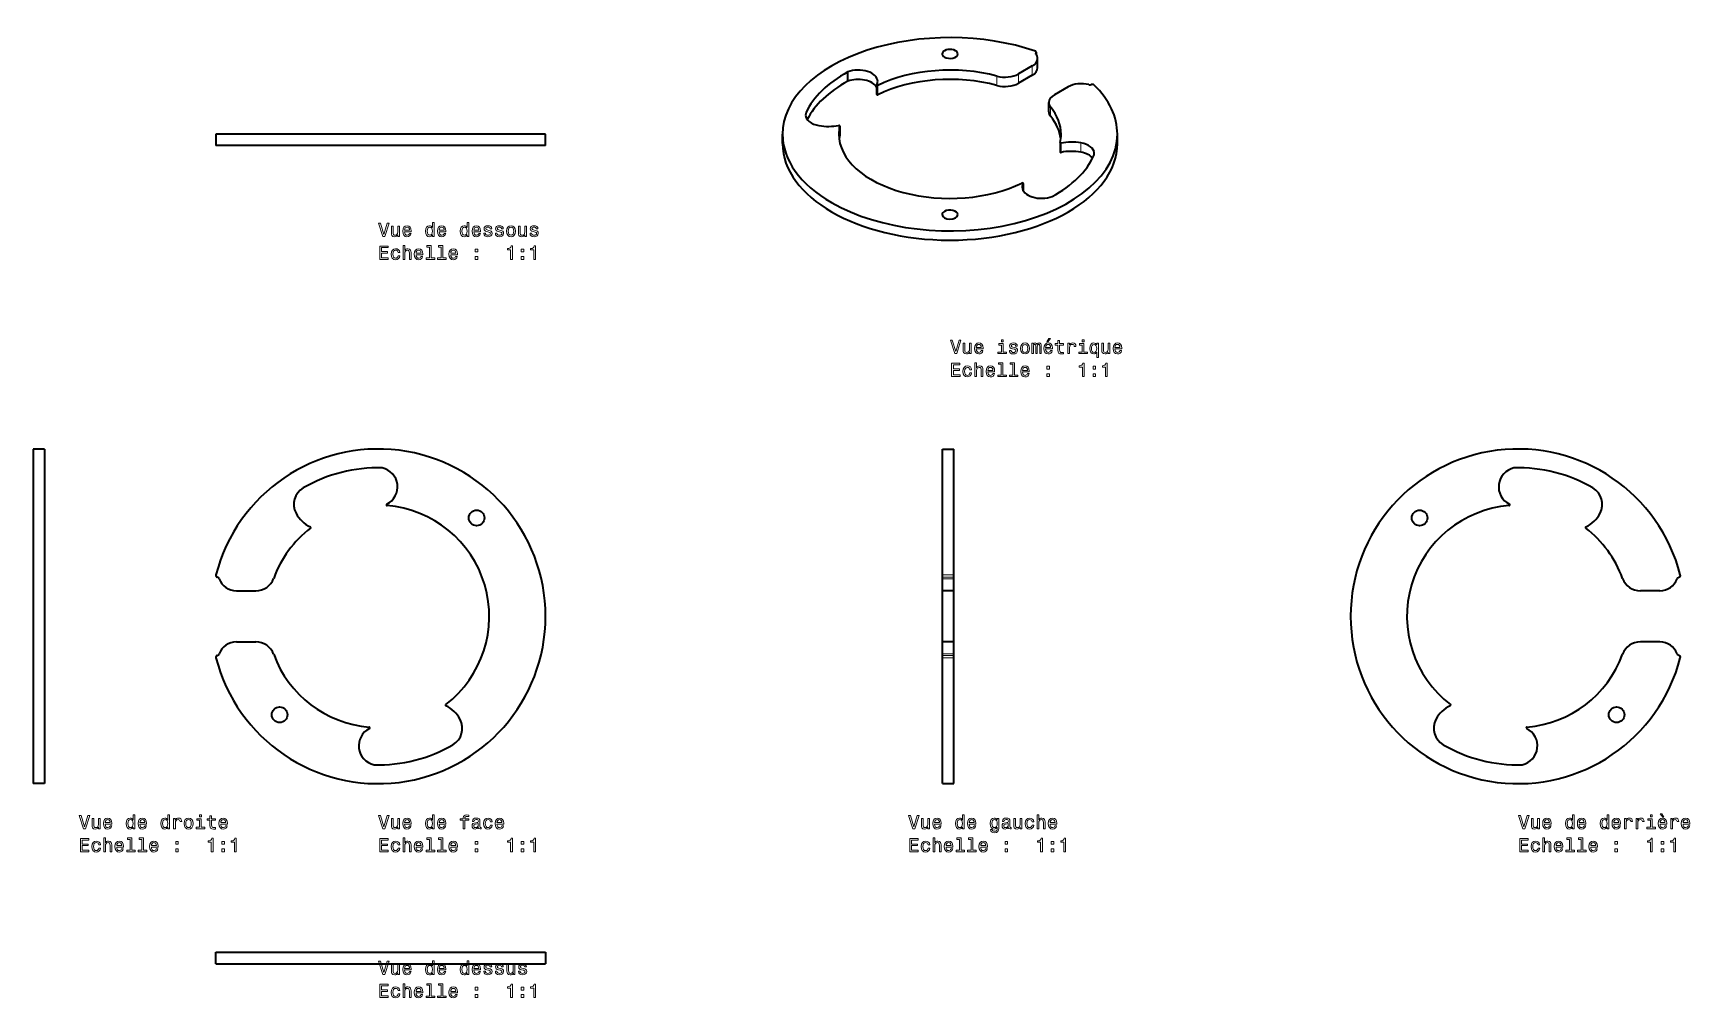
# Model space of a CAD drawing. Extents: x 503 to 939, y 320 to 574.
import ezdxf

# ---------------------------------------------------------------- set-up
doc = ezdxf.new("R2010")
doc.units = 0

msp = doc.modelspace()

# ---------------------------------------------------------------- linework, layer by layer
at = {"color": 7, "lineweight": 13, "ltscale": 0.010739}
msp.add_line((766.7, 568.73), (766.7, 568.3), dxfattribs=at)
at = {"color": 7, "lineweight": 35, "ltscale": 0.017064}
msp.add_line((766.77, 568.88), (766.77, 568.2), dxfattribs=at)
at = {"color": 7, "lineweight": 35, "ltscale": 0.061238}
for p, q in [((767.1, 564.74), (767.1, 567.19)), ((724.82, 560.21), (724.82, 557.76)), ((770.09, 553.18), (770.09, 555.63)), ((700.09, 544.83), (700.09, 547.28))]:
    msp.add_line(p, q, dxfattribs=at)
at = {"color": 7, "lineweight": 35, "ltscale": 0.061237}
for p, q in [((717.24, 561.21), (717.24, 563.66)), ((715.13, 549.51), (715.13, 547.06)), ((773.04, 545.05), (773.04, 542.6)), ((788.09, 544.83), (788.09, 547.28))]:
    msp.add_line(p, q, dxfattribs=at)
at = {"color": 7, "lineweight": 13, "ltscale": 0.061238}
for p, q in [((756.43, 562.57), (756.43, 560.12)), ((765.7, 565.23), (765.7, 562.78))]:
    msp.add_line(p, q, dxfattribs=at)
at = {"color": 7, "lineweight": 35, "ltscale": 0.104427}
for p, q in [((765.7, 565.23), (762.08, 563.14)), ((775.17, 559.76), (771.56, 557.67))]:
    msp.add_line(p, q, dxfattribs=at)
at = {"color": 7, "lineweight": 13, "ltscale": 0.061237}
for p, q in [((762.08, 563.14), (762.08, 560.69)), ((725.15, 560.12), (725.15, 557.68)), ((770.56, 551.96), (770.56, 554.41)), ((715.12, 549.49), (715.12, 547.04)), ((773.31, 544.95), (773.31, 542.5)), ((778.52, 542.57), (778.52, 545.02))]:
    msp.add_line(p, q, dxfattribs=at)
at = {"color": 7, "lineweight": 35, "ltscale": 0.104426}
msp.add_line((765.7, 562.78), (762.08, 560.69), dxfattribs=at)
at = {"color": 7, "lineweight": 13, "ltscale": 0.03683}
msp.add_line((706.32, 551.56), (706.32, 553.03), dxfattribs=at)
at = {"color": 7, "lineweight": 35, "ltscale": 0.000389099}
for p, q in [((551.19, 547.28), (551.18, 547.28)), ((551.19, 544.28), (551.18, 544.28)), ((551.18, 332.16), (551.19, 332.16)), ((551.18, 329.16), (551.19, 329.16))]:
    msp.add_line(p, q, dxfattribs=at)
at = {"color": 7, "lineweight": 35, "ltscale": 0.075}
for p, q in [((551.18, 547.28), (551.18, 544.28)), ((637.82, 544.28), (637.82, 547.28)), ((506.16, 464.5), (503.16, 464.5)), ((742.11, 464.5), (745.11, 464.5)), ((745.11, 427.2), (742.11, 427.2)), ((745.11, 413.8), (742.11, 413.8)), ((506.16, 376.5), (503.16, 376.5)), ((742.11, 376.5), (745.11, 376.5)), ((551.18, 329.16), (551.18, 332.16)), ((551.18, 329.16), (551.18, 332.16)), ((637.82, 332.16), (637.82, 329.16))]:
    msp.add_line(p, q, dxfattribs=at)
at = {"color": 7, "lineweight": 13, "ltscale": 0.075}
for p, q in [((551.19, 547.28), (551.19, 544.28)), ((745.11, 431.39), (742.11, 431.39)), ((745.11, 430.78), (742.11, 430.78)), ((745.11, 430.34), (742.11, 430.34)), ((745.11, 410.66), (742.11, 410.66)), ((745.11, 410.22), (742.11, 410.22)), ((745.11, 409.61), (742.11, 409.61)), ((551.19, 329.16), (551.19, 332.16))]:
    msp.add_line(p, q, dxfattribs=at)
at = {"color": 7, "lineweight": 35}
for p, q in [((637.82, 547.28), (551.19, 547.28)), ((637.82, 544.28), (551.19, 544.28)), ((503.16, 464.5), (503.16, 420.5)), ((506.16, 464.5), (506.16, 420.5)), ((742.11, 431.39), (742.11, 464.5)), ((745.11, 431.39), (745.11, 464.5)), ((503.16, 420.5), (503.16, 376.5)), ((506.16, 420.5), (506.16, 376.5)), ((742.11, 376.5), (742.11, 409.61)), ((745.11, 376.5), (745.11, 409.61)), ((551.19, 332.16), (637.82, 332.16)), ((551.19, 329.16), (637.82, 329.16))]:
    msp.add_line(p, q, dxfattribs=at)
at = {"color": 7, "lineweight": 35, "ltscale": 0.070695}
for p, q in [((591.55, 547.28), (588.72, 547.28)), ((596.1, 332.16), (598.92, 332.16))]:
    msp.add_line(p, q, dxfattribs=at)
at = {"color": 7, "lineweight": 35, "ltscale": 0.002773}
for p, q in [((591.66, 547.28), (591.55, 547.28)), ((595.98, 332.16), (596.1, 332.16))]:
    msp.add_line(p, q, dxfattribs=at)
at = {"color": 7, "lineweight": 35, "ltscale": 0.002893}
for p, q in [((611.63, 547.28), (611.52, 547.28)), ((576.01, 332.16), (576.13, 332.16))]:
    msp.add_line(p, q, dxfattribs=at)
at = {"color": 7, "lineweight": 35, "ltscale": 0.094113}
for p, q in [((615.4, 547.28), (611.63, 547.28)), ((572.25, 332.16), (576.01, 332.16))]:
    msp.add_line(p, q, dxfattribs=at)
at = {"color": 7, "lineweight": 35, "ltscale": 0.014233}
for p, q in [((615.97, 547.28), (615.4, 547.28)), ((571.68, 332.16), (572.25, 332.16))]:
    msp.add_line(p, q, dxfattribs=at)
at = {"color": 7, "lineweight": 13, "ltscale": 0.046822}
msp.add_line((763.34, 534.31), (763.34, 532.44), dxfattribs=at)
at = {"color": 7, "lineweight": 35, "ltscale": 0.048186}
msp.add_line((763.35, 534.35), (763.35, 532.42), dxfattribs=at)
at = {"color": 7, "lineweight": 35, "ltscale": 0.000370789}
for p, q in [((742.11, 459.55), (742.11, 459.56)), ((503.16, 381.45), (503.16, 381.44))]:
    msp.add_line(p, q, dxfattribs=at)
at = {"color": 7, "lineweight": 35, "ltscale": 0.015247}
for p, q in [((742.11, 430.78), (742.11, 431.39)), ((745.11, 430.78), (745.11, 431.39)), ((742.11, 409.61), (742.11, 410.22)), ((745.11, 409.61), (745.11, 410.22))]:
    msp.add_line(p, q, dxfattribs=at)
at = {"color": 7, "lineweight": 35, "ltscale": 0.127896}
for p, q in [((556.56, 427.2), (561.67, 427.2)), ((930.66, 427.2), (925.54, 427.2)), ((556.56, 413.8), (561.67, 413.8)), ((930.66, 413.8), (925.54, 413.8))]:
    msp.add_line(p, q, dxfattribs=at)
at = {"color": 7, "lineweight": 35, "ltscale": 0.010969}
for p, q in [((742.11, 430.34), (742.11, 430.78)), ((745.11, 430.34), (745.11, 430.78)), ((742.11, 410.22), (742.11, 410.66)), ((745.11, 410.22), (745.11, 410.66))]:
    msp.add_line(p, q, dxfattribs=at)
at = {"color": 7, "lineweight": 35, "ltscale": 0.07855}
for p, q in [((742.11, 427.2), (742.11, 430.34)), ((745.11, 427.2), (745.11, 430.34)), ((742.11, 410.66), (742.11, 413.8)), ((745.11, 410.66), (745.11, 413.8))]:
    msp.add_line(p, q, dxfattribs=at)
at = {"color": 7, "lineweight": 35, "ltscale": 0.3741}
msp.add_line((742.11, 413.8), (742.11, 428.76), dxfattribs=at)
at = {"color": 7, "lineweight": 35, "ltscale": 0.334999}
msp.add_line((745.11, 413.8), (745.11, 427.2), dxfattribs=at)
at = {"color": 7, "lineweight": 35, "ltscale": 0.286037}
msp.add_line((611.59, 329.16), (623.04, 329.16), dxfattribs=at)
at = {"color": 7, "lineweight": 13}
for points in [[(596.22, 523.93), (595.34, 520.95), (594.44, 523.93), (593.96, 523.93), (595.09, 520.42), (595.59, 520.42), (596.7, 523.93)], [(599.42, 523.13), (598.98, 523.13), (598.98, 521.57), (598.93, 521.2), (598.78, 520.94), (598.55, 520.78), (598.26, 520.73), (598.02, 520.77), (597.87, 520.89), (597.78, 521.1), (597.76, 521.39), (597.76, 523.13), (597.32, 523.13), (597.32, 521.35), (597.33, 520.99), (597.43, 520.69), (597.72, 520.42), (598.19, 520.33), (598.44, 520.36), (598.66, 520.45), (598.85, 520.61), (599, 520.84), (599, 520.42), (599.42, 520.42)], [(600.76, 521.65), (602.53, 521.65), (602.54, 521.85), (602.46, 522.43), (602.24, 522.87), (601.88, 523.13), (601.41, 523.23), (600.95, 523.13), (600.6, 522.84), (600.37, 522.38), (600.29, 521.78), (600.37, 521.16), (600.6, 520.7), (600.94, 520.42), (601.4, 520.33), (601.79, 520.39), (602.11, 520.56), (602.35, 520.84), (602.49, 521.2), (602.05, 521.2), (601.96, 521), (601.83, 520.85), (601.45, 520.72), (601.17, 520.78), (600.95, 520.96), (600.81, 521.24), (600.76, 521.63)], [(600.76, 522.02), (600.81, 522.37), (600.95, 522.63), (601.16, 522.78), (601.43, 522.84), (601.7, 522.78), (601.9, 522.63), (602.03, 522.37), (602.07, 522.02)], [(608.11, 520.84), (608.11, 520.42), (608.55, 520.42), (608.55, 524.04), (608.11, 524.04), (608.11, 522.72), (607.77, 523.1), (607.57, 523.19), (607.33, 523.23), (606.9, 523.13), (606.57, 522.84), (606.35, 522.39), (606.27, 521.78), (606.35, 521.17), (606.57, 520.71), (606.9, 520.42), (607.33, 520.33), (607.57, 520.36), (607.78, 520.45)], [(607.4, 522.83), (607.7, 522.76), (607.92, 522.56), (608.05, 522.23), (608.1, 521.78), (608.05, 521.32), (607.92, 520.99), (607.7, 520.79), (607.4, 520.72), (607.13, 520.79), (606.92, 520.99), (606.77, 521.32), (606.73, 521.78), (606.77, 522.23), (606.92, 522.56), (607.13, 522.76)], [(609.87, 521.65), (611.64, 521.65), (611.65, 521.85), (611.57, 522.43), (611.34, 522.87), (610.99, 523.13), (610.52, 523.23), (610.06, 523.13), (609.71, 522.84), (609.48, 522.38), (609.4, 521.78), (609.48, 521.16), (609.7, 520.7), (610.05, 520.42), (610.51, 520.33), (610.9, 520.39), (611.22, 520.56), (611.46, 520.84), (611.6, 521.2), (611.16, 521.2), (611.07, 521), (610.93, 520.85), (610.56, 520.72), (610.27, 520.78), (610.06, 520.96), (609.92, 521.24), (609.87, 521.63)], [(609.87, 522.02), (609.92, 522.37), (610.06, 522.63), (610.26, 522.78), (610.54, 522.84), (610.8, 522.78), (611.01, 522.63), (611.14, 522.37), (611.18, 522.02)], [(617.21, 520.84), (617.21, 520.42), (617.66, 520.42), (617.66, 524.04), (617.22, 524.04), (617.22, 522.72), (616.88, 523.1), (616.67, 523.19), (616.44, 523.23), (616.01, 523.13), (615.68, 522.84), (615.46, 522.39), (615.38, 521.78), (615.46, 521.17), (615.68, 520.71), (616.01, 520.42), (616.44, 520.33), (616.67, 520.36), (616.89, 520.45)], [(616.51, 522.83), (616.81, 522.76), (617.03, 522.56), (617.16, 522.23), (617.21, 521.78), (617.16, 521.32), (617.03, 520.99), (616.81, 520.79), (616.51, 520.72), (616.24, 520.79), (616.02, 520.99), (615.88, 521.32), (615.84, 521.78), (615.88, 522.23), (616.02, 522.56), (616.24, 522.76)], [(618.97, 521.65), (620.75, 521.65), (620.75, 521.85), (620.67, 522.43), (620.45, 522.87), (620.1, 523.13), (619.63, 523.23), (619.17, 523.13), (618.82, 522.84), (618.59, 522.38), (618.51, 521.78), (618.59, 521.16), (618.81, 520.7), (619.16, 520.42), (619.61, 520.33), (620.01, 520.39), (620.33, 520.56), (620.57, 520.84), (620.7, 521.2), (620.26, 521.2), (620.17, 521), (620.04, 520.85), (619.67, 520.72), (619.38, 520.78), (619.17, 520.96), (619.02, 521.24), (618.97, 521.63)], [(618.97, 522.02), (619.03, 522.37), (619.17, 522.63), (619.37, 522.78), (619.64, 522.84), (619.91, 522.78), (620.12, 522.63), (620.24, 522.37), (620.29, 522.02)], [(622.95, 522), (622.52, 522.1), (622.2, 522.22), (622.1, 522.45), (622.13, 522.62), (622.23, 522.74), (622.4, 522.82), (622.65, 522.85), (622.89, 522.82), (623.07, 522.73), (623.2, 522.59), (623.25, 522.41), (623.68, 522.41), (623.68, 522.42), (623.6, 522.75), (623.4, 523), (623.07, 523.17), (622.65, 523.23), (622.22, 523.17), (621.91, 523), (621.71, 522.75), (621.65, 522.44), (621.7, 522.14), (621.84, 521.92), (622.07, 521.77), (622.41, 521.67), (622.9, 521.55), (623.21, 521.42), (623.29, 521.32), (623.32, 521.17), (623.27, 520.98), (623.15, 520.84), (622.95, 520.75), (622.69, 520.72), (622.41, 520.75), (622.21, 520.86), (622.08, 521.03), (622.02, 521.26), (621.59, 521.26), (621.66, 520.86), (621.87, 520.57), (622.2, 520.39), (622.65, 520.33), (623.12, 520.39), (623.47, 520.57), (623.68, 520.85), (623.76, 521.22), (623.7, 521.54), (623.55, 521.75), (623.29, 521.89)], [(625.98, 522), (625.56, 522.1), (625.24, 522.22), (625.13, 522.45), (625.16, 522.62), (625.27, 522.74), (625.44, 522.82), (625.69, 522.85), (625.92, 522.82), (626.11, 522.73), (626.23, 522.59), (626.28, 522.41), (626.72, 522.41), (626.72, 522.42), (626.64, 522.75), (626.43, 523), (626.11, 523.17), (625.69, 523.23), (625.26, 523.17), (624.95, 523), (624.75, 522.75), (624.69, 522.44), (624.73, 522.14), (624.87, 521.92), (625.11, 521.77), (625.44, 521.67), (625.94, 521.55), (626.24, 521.42), (626.32, 521.32), (626.35, 521.17), (626.31, 520.98), (626.19, 520.84), (625.99, 520.75), (625.73, 520.72), (625.45, 520.75), (625.25, 520.86), (625.11, 521.03), (625.06, 521.26), (624.63, 521.26), (624.7, 520.86), (624.9, 520.57), (625.23, 520.39), (625.69, 520.33), (626.16, 520.39), (626.51, 520.57), (626.72, 520.85), (626.8, 521.22), (626.74, 521.54), (626.58, 521.75), (626.33, 521.89)], [(627.56, 521.77), (627.64, 521.16), (627.88, 520.7), (628.24, 520.42), (628.74, 520.33), (629.23, 520.42), (629.59, 520.7), (629.83, 521.15), (629.91, 521.77), (629.83, 522.39), (629.59, 522.85), (629.23, 523.13), (628.74, 523.23), (628.24, 523.13), (627.88, 522.84), (627.64, 522.39)], [(628.02, 521.78), (628.06, 522.23), (628.2, 522.56), (628.43, 522.76), (628.74, 522.83), (629.04, 522.76), (629.27, 522.57), (629.41, 522.23), (629.46, 521.78), (629.41, 521.32), (629.27, 520.99), (629.04, 520.79), (628.74, 520.72), (628.43, 520.79), (628.2, 520.99), (628.06, 521.32)], [(632.82, 523.13), (632.37, 523.13), (632.37, 521.57), (632.32, 521.2), (632.18, 520.94), (631.95, 520.78), (631.65, 520.73), (631.42, 520.77), (631.26, 520.89), (631.18, 521.1), (631.16, 521.39), (631.16, 523.13), (630.71, 523.13), (630.71, 521.35), (630.73, 520.99), (630.83, 520.69), (631.12, 520.42), (631.59, 520.33), (631.84, 520.36), (632.06, 520.45), (632.24, 520.61), (632.39, 520.84), (632.39, 520.42), (632.82, 520.42)], [(635.09, 522), (634.66, 522.1), (634.35, 522.22), (634.24, 522.45), (634.27, 522.62), (634.38, 522.74), (634.55, 522.82), (634.79, 522.85), (635.03, 522.82), (635.22, 522.73), (635.34, 522.59), (635.39, 522.41), (635.82, 522.41), (635.82, 522.42), (635.75, 522.75), (635.54, 523), (635.22, 523.17), (634.79, 523.23), (634.37, 523.17), (634.05, 523), (633.86, 522.75), (633.8, 522.44), (633.84, 522.14), (633.98, 521.92), (634.21, 521.77), (634.55, 521.67), (635.05, 521.55), (635.35, 521.42), (635.43, 521.32), (635.46, 521.17), (635.41, 520.98), (635.29, 520.84), (635.1, 520.75), (634.83, 520.72), (634.56, 520.75), (634.36, 520.86), (634.22, 521.03), (634.16, 521.26), (633.74, 521.26), (633.81, 520.86), (634.01, 520.57), (634.34, 520.39), (634.79, 520.33), (635.27, 520.39), (635.62, 520.57), (635.83, 520.85), (635.9, 521.22), (635.85, 521.54), (635.69, 521.75), (635.43, 521.89)], [(594.28, 514.38), (596.5, 514.38), (596.5, 514.8), (594.75, 514.8), (594.75, 515.98), (596.31, 515.98), (596.31, 516.4), (594.75, 516.4), (594.75, 517.45), (596.46, 517.45), (596.46, 517.88), (594.28, 517.88)], [(599.06, 516.19), (599.5, 516.19), (599.41, 516.59), (599.19, 516.91), (598.85, 517.1), (598.41, 517.18), (597.93, 517.08), (597.56, 516.8), (597.33, 516.34), (597.25, 515.72), (597.32, 515.11), (597.55, 514.66), (597.91, 514.38), (598.4, 514.28), (598.83, 514.35), (599.17, 514.57), (599.4, 514.9), (599.5, 515.34), (599.08, 515.34), (599, 515.06), (598.86, 514.85), (598.66, 514.72), (598.41, 514.68), (598.1, 514.74), (597.88, 514.95), (597.75, 515.27), (597.7, 515.74), (597.75, 516.19), (597.89, 516.52), (598.12, 516.72), (598.41, 516.79), (598.67, 516.75), (598.87, 516.63), (599, 516.44)], [(600.37, 514.38), (600.81, 514.38), (600.81, 515.94), (600.86, 516.3), (601, 516.56), (601.23, 516.72), (601.53, 516.78), (601.78, 516.73), (601.93, 516.59), (602, 516.37), (602.03, 516.06), (602.03, 514.38), (602.47, 514.38), (602.47, 516.16), (602.45, 516.51), (602.36, 516.81), (602.06, 517.08), (601.6, 517.18), (601.35, 517.14), (601.13, 517.05), (600.95, 516.9), (600.81, 516.69), (600.81, 518), (600.37, 518)], [(603.79, 515.6), (605.57, 515.6), (605.57, 515.81), (605.49, 516.39), (605.27, 516.82), (604.92, 517.08), (604.45, 517.18), (603.99, 517.08), (603.64, 516.8), (603.41, 516.34), (603.33, 515.73), (603.41, 515.11), (603.63, 514.66), (603.98, 514.38), (604.43, 514.28), (604.83, 514.34), (605.15, 514.52), (605.39, 514.79), (605.52, 515.15), (605.08, 515.15), (604.99, 514.95), (604.86, 514.8), (604.49, 514.68), (604.2, 514.73), (603.99, 514.91), (603.84, 515.2), (603.79, 515.59)], [(603.79, 515.97), (603.85, 516.32), (603.99, 516.58), (604.19, 516.74), (604.46, 516.79), (604.73, 516.74), (604.94, 516.58), (605.06, 516.32), (605.11, 515.97)], [(607.32, 517.62), (607.32, 514.75), (606.41, 514.75), (606.41, 514.38), (608.68, 514.38), (608.68, 514.75), (607.77, 514.75), (607.77, 518), (606.63, 518), (606.63, 517.62)], [(610.36, 517.62), (610.36, 514.75), (609.45, 514.75), (609.45, 514.38), (611.71, 514.38), (611.71, 514.75), (610.8, 514.75), (610.8, 518), (609.66, 518), (609.66, 517.62)], [(612.9, 515.6), (614.68, 515.6), (614.68, 515.81), (614.6, 516.39), (614.38, 516.82), (614.03, 517.08), (613.56, 517.18), (613.1, 517.08), (612.75, 516.8), (612.52, 516.34), (612.44, 515.73), (612.51, 515.11), (612.74, 514.66), (613.09, 514.38), (613.54, 514.28), (613.94, 514.34), (614.26, 514.52), (614.5, 514.79), (614.63, 515.15), (614.19, 515.15), (614.1, 514.95), (613.97, 514.8), (613.6, 514.68), (613.31, 514.73), (613.09, 514.91), (612.95, 515.2), (612.9, 515.59)], [(612.9, 515.97), (612.96, 516.32), (613.09, 516.58), (613.3, 516.74), (613.57, 516.79), (613.84, 516.74), (614.05, 516.58), (614.17, 516.32), (614.22, 515.97)], [(619.28, 516.33), (619.98, 516.33), (619.98, 517.08), (619.28, 517.08)], [(619.28, 514.38), (619.98, 514.38), (619.98, 515.13), (619.28, 515.13)], [(628.65, 514.38), (629.11, 514.38), (629.11, 517.9), (628.76, 517.9), (628.67, 517.59), (628.49, 517.39), (628.21, 517.26), (627.83, 517.22), (627.83, 516.87), (628.65, 516.87)], [(631.43, 516.33), (632.12, 516.33), (632.12, 517.08), (631.43, 517.08)], [(631.43, 514.38), (632.12, 514.38), (632.12, 515.13), (631.43, 515.13)], [(634.72, 514.38), (635.18, 514.38), (635.18, 517.9), (634.83, 517.9), (634.74, 517.59), (634.56, 517.39), (634.29, 517.26), (633.9, 517.22), (633.9, 516.87), (634.72, 516.87)], [(746.48, 493.1), (745.6, 490.12), (744.7, 493.1), (744.22, 493.1), (745.35, 489.6), (745.86, 489.6), (746.96, 493.1)], [(749.68, 492.3), (749.24, 492.3), (749.24, 490.74), (749.19, 490.38), (749.04, 490.12), (748.82, 489.95), (748.52, 489.9), (748.28, 489.94), (748.13, 490.07), (748.04, 490.27), (748.02, 490.56), (748.02, 492.3), (747.58, 492.3), (747.58, 490.52), (747.6, 490.17), (747.69, 489.87), (747.98, 489.6), (748.45, 489.5), (748.7, 489.54), (748.92, 489.63), (749.11, 489.78), (749.26, 490.01), (749.26, 489.6), (749.68, 489.6)], [(751.02, 490.82), (752.8, 490.82), (752.8, 491.03), (752.72, 491.61), (752.5, 492.04), (752.14, 492.3), (751.68, 492.4), (751.22, 492.3), (750.86, 492.02), (750.64, 491.56), (750.56, 490.95), (750.63, 490.33), (750.86, 489.88), (751.21, 489.6), (751.66, 489.5), (752.05, 489.57), (752.38, 489.74), (752.61, 490.01), (752.75, 490.37), (752.31, 490.37), (752.22, 490.17), (752.09, 490.02), (751.72, 489.9), (751.43, 489.95), (751.21, 490.13), (751.07, 490.42), (751.02, 490.81)], [(751.02, 491.2), (751.08, 491.54), (751.21, 491.8), (751.42, 491.96), (751.69, 492.01), (751.96, 491.96), (752.16, 491.8), (752.29, 491.54), (752.34, 491.2)], [(758.06, 489.97), (758.06, 492.21), (756.92, 492.21), (756.92, 491.84), (757.62, 491.84), (757.62, 489.97), (756.71, 489.97), (756.71, 489.6), (758.98, 489.6), (758.98, 489.97)], [(758.08, 493.22), (757.61, 493.22), (757.61, 492.71), (758.08, 492.71)], [(761.07, 491.18), (760.64, 491.28), (760.32, 491.39), (760.21, 491.63), (760.24, 491.8), (760.35, 491.92), (760.52, 491.99), (760.77, 492.02), (761.01, 491.99), (761.19, 491.9), (761.31, 491.77), (761.36, 491.58), (761.8, 491.58), (761.8, 491.59), (761.72, 491.92), (761.51, 492.18), (761.19, 492.34), (760.77, 492.4), (760.34, 492.34), (760.03, 492.17), (759.83, 491.93), (759.77, 491.61), (759.82, 491.31), (759.96, 491.1), (760.19, 490.95), (760.53, 490.84), (761.02, 490.72), (761.32, 490.6), (761.4, 490.49), (761.43, 490.34), (761.39, 490.16), (761.27, 490.02), (761.07, 489.92), (760.81, 489.89), (760.53, 489.92), (760.33, 490.03), (760.19, 490.2), (760.14, 490.44), (759.71, 490.44), (759.78, 490.04), (759.99, 489.74), (760.31, 489.57), (760.77, 489.5), (761.24, 489.57), (761.59, 489.74), (761.8, 490.03), (761.88, 490.39), (761.82, 490.71), (761.67, 490.93), (761.41, 491.07)], [(762.64, 490.95), (762.73, 490.33), (762.96, 489.88), (763.33, 489.6), (763.82, 489.5), (764.31, 489.6), (764.68, 489.87), (764.91, 490.33), (764.99, 490.95), (764.91, 491.56), (764.68, 492.02), (764.31, 492.3), (763.82, 492.4), (763.33, 492.3), (762.96, 492.02), (762.73, 491.56)], [(763.1, 490.95), (763.14, 491.41), (763.28, 491.73), (763.51, 491.94), (763.82, 492.01), (764.12, 491.94), (764.35, 491.74), (764.49, 491.41), (764.54, 490.95), (764.49, 490.49), (764.35, 490.16), (764.12, 489.96), (763.82, 489.89), (763.51, 489.96), (763.28, 490.16), (763.14, 490.49)], [(765.64, 489.6), (766.04, 489.6), (766.04, 491.41), (766.07, 491.68), (766.14, 491.88), (766.26, 491.99), (766.41, 492.04), (766.53, 492), (766.61, 491.9), (766.65, 491.72), (766.67, 491.5), (766.67, 489.6), (767.05, 489.6), (767.05, 491.41), (767.08, 491.67), (767.15, 491.87), (767.27, 491.99), (767.43, 492.04), (767.55, 492), (767.63, 491.9), (767.68, 491.5), (767.68, 489.6), (768.09, 489.6), (768.09, 491.47), (768.06, 491.86), (767.98, 492.15), (767.82, 492.34), (767.56, 492.4), (767.25, 492.3), (767.01, 492.01), (766.83, 492.29), (766.51, 492.4), (766.23, 492.3), (766.03, 492.02), (766.03, 492.3), (765.64, 492.3)], [(769.24, 490.82), (771.01, 490.82), (771.02, 491.03), (770.94, 491.61), (770.71, 492.04), (770.36, 492.3), (769.89, 492.4), (769.43, 492.3), (769.08, 492.02), (768.85, 491.56), (768.77, 490.95), (768.85, 490.33), (769.07, 489.88), (769.42, 489.6), (769.88, 489.5), (770.27, 489.57), (770.59, 489.74), (770.83, 490.01), (770.97, 490.37), (770.53, 490.37), (770.44, 490.17), (770.31, 490.02), (769.93, 489.9), (769.64, 489.95), (769.43, 490.13), (769.29, 490.42), (769.24, 490.81)], [(769.24, 491.2), (769.29, 491.54), (769.43, 491.8), (769.63, 491.96), (769.91, 492.01), (770.17, 491.96), (770.38, 491.8), (770.51, 491.54), (770.55, 491.2)], [(769.54, 492.67), (769.84, 492.67), (770.54, 493.53), (770.05, 493.53)], [(772.48, 491.84), (772.48, 490.48), (772.51, 490.04), (772.65, 489.74), (772.93, 489.56), (773.41, 489.5), (773.94, 489.53), (773.94, 489.91), (773.55, 489.88), (773.2, 489.92), (773.02, 490.05), (772.94, 490.26), (772.92, 490.55), (772.92, 491.84), (773.94, 491.84), (773.94, 492.21), (772.92, 492.21), (772.92, 493.01), (772.48, 493.01), (772.48, 492.21), (771.71, 492.21), (771.71, 491.84)], [(775.09, 489.6), (775.53, 489.6), (775.53, 491.14), (775.58, 491.52), (775.71, 491.79), (775.93, 491.95), (776.23, 492), (776.45, 491.97), (776.62, 491.87), (776.72, 491.69), (776.76, 491.46), (777.2, 491.46), (777.14, 491.87), (776.98, 492.16), (776.7, 492.34), (776.32, 492.4), (776.06, 492.36), (775.84, 492.26), (775.65, 492.09), (775.49, 491.86), (775.49, 492.3), (775.09, 492.3)], [(779.31, 489.97), (779.31, 492.21), (778.17, 492.21), (778.17, 491.84), (778.87, 491.84), (778.87, 489.97), (777.96, 489.97), (777.96, 489.6), (780.23, 489.6), (780.23, 489.97)], [(779.33, 493.22), (778.86, 493.22), (778.86, 492.71), (779.33, 492.71)], [(782.66, 491.89), (782.5, 492.11), (782.32, 492.27), (782.12, 492.37), (781.88, 492.4), (781.45, 492.3), (781.12, 492.02), (780.9, 491.56), (780.83, 490.95), (780.9, 490.34), (781.12, 489.88), (781.45, 489.6), (781.88, 489.5), (782.12, 489.53), (782.32, 489.62), (782.49, 489.77), (782.66, 490.01), (782.66, 488.55), (783.1, 488.55), (783.1, 492.3), (782.66, 492.3)], [(781.28, 490.95), (781.32, 491.4), (781.47, 491.73), (781.68, 491.93), (781.95, 492), (782.25, 491.93), (782.47, 491.73), (782.6, 491.41), (782.65, 490.95), (782.6, 490.49), (782.47, 490.17), (782.25, 489.96), (781.95, 489.9), (781.68, 489.96), (781.47, 490.17), (781.32, 490.5)], [(786.12, 492.3), (785.67, 492.3), (785.67, 490.74), (785.62, 490.38), (785.48, 490.12), (785.25, 489.95), (784.95, 489.9), (784.71, 489.94), (784.56, 490.07), (784.48, 490.27), (784.46, 490.56), (784.46, 492.3), (784.01, 492.3), (784.01, 490.52), (784.03, 490.17), (784.12, 489.87), (784.42, 489.6), (784.89, 489.5), (785.14, 489.54), (785.35, 489.63), (785.54, 489.78), (785.69, 490.01), (785.69, 489.6), (786.12, 489.6)], [(787.45, 490.82), (789.23, 490.82), (789.23, 491.03), (789.15, 491.61), (788.93, 492.04), (788.58, 492.3), (788.11, 492.4), (787.65, 492.3), (787.3, 492.02), (787.07, 491.56), (786.99, 490.95), (787.06, 490.33), (787.29, 489.88), (787.64, 489.6), (788.09, 489.5), (788.49, 489.57), (788.81, 489.74), (789.05, 490.01), (789.18, 490.37), (788.74, 490.37), (788.65, 490.17), (788.52, 490.02), (788.15, 489.9), (787.86, 489.95), (787.64, 490.13), (787.5, 490.42), (787.45, 490.81)], [(787.45, 491.2), (787.51, 491.54), (787.64, 491.8), (787.85, 491.96), (788.12, 492.01), (788.39, 491.96), (788.6, 491.8), (788.72, 491.54), (788.77, 491.2)], [(744.54, 483.55), (746.76, 483.55), (746.76, 483.97), (745.01, 483.97), (745.01, 485.16), (746.57, 485.16), (746.57, 485.58), (745.01, 485.58), (745.01, 486.63), (746.72, 486.63), (746.72, 487.05), (744.54, 487.05)], [(749.32, 485.36), (749.76, 485.36), (749.67, 485.76), (749.45, 486.08), (749.11, 486.28), (748.67, 486.35), (748.19, 486.25), (747.82, 485.97), (747.59, 485.51), (747.51, 484.9), (747.59, 484.29), (747.81, 483.83), (748.17, 483.55), (748.66, 483.45), (749.09, 483.53), (749.43, 483.74), (749.66, 484.07), (749.76, 484.52), (749.34, 484.52), (749.26, 484.24), (749.12, 484.02), (748.92, 483.89), (748.67, 483.85), (748.37, 483.92), (748.15, 484.12), (748.01, 484.45), (747.96, 484.91), (748.01, 485.37), (748.15, 485.69), (748.38, 485.89), (748.67, 485.97), (748.94, 485.92), (749.13, 485.8), (749.26, 485.61)], [(750.63, 483.55), (751.08, 483.55), (751.08, 485.11), (751.12, 485.47), (751.27, 485.73), (751.49, 485.89), (751.8, 485.96), (752.04, 485.9), (752.19, 485.77), (752.27, 485.54), (752.29, 485.24), (752.29, 483.55), (752.73, 483.55), (752.73, 485.33), (752.71, 485.69), (752.62, 485.99), (752.33, 486.26), (751.86, 486.35), (751.61, 486.32), (751.39, 486.22), (751.21, 486.07), (751.08, 485.86), (751.08, 487.17), (750.63, 487.17)], [(754.06, 484.78), (755.83, 484.78), (755.84, 484.98), (755.76, 485.56), (755.53, 486), (755.18, 486.26), (754.71, 486.35), (754.25, 486.25), (753.9, 485.97), (753.67, 485.51), (753.59, 484.91), (753.67, 484.29), (753.89, 483.83), (754.24, 483.55), (754.7, 483.45), (755.09, 483.52), (755.41, 483.69), (755.65, 483.96), (755.79, 484.33), (755.35, 484.33), (755.26, 484.12), (755.12, 483.97), (754.75, 483.85), (754.46, 483.91), (754.25, 484.08), (754.11, 484.37), (754.06, 484.76)], [(754.06, 485.15), (754.11, 485.5), (754.25, 485.75), (754.45, 485.91), (754.73, 485.97), (754.99, 485.91), (755.2, 485.75), (755.33, 485.5), (755.37, 485.15)], [(757.59, 486.8), (757.59, 483.92), (756.67, 483.92), (756.67, 483.55), (758.94, 483.55), (758.94, 483.92), (758.03, 483.92), (758.03, 487.17), (756.89, 487.17), (756.89, 486.8)], [(760.62, 486.8), (760.62, 483.92), (759.71, 483.92), (759.71, 483.55), (761.97, 483.55), (761.97, 483.92), (761.07, 483.92), (761.07, 487.17), (759.93, 487.17), (759.93, 486.8)], [(763.16, 484.78), (764.94, 484.78), (764.94, 484.98), (764.86, 485.56), (764.64, 486), (764.29, 486.26), (763.82, 486.35), (763.36, 486.25), (763.01, 485.97), (762.78, 485.51), (762.7, 484.91), (762.78, 484.29), (763, 483.83), (763.35, 483.55), (763.8, 483.45), (764.2, 483.52), (764.52, 483.69), (764.76, 483.96), (764.89, 484.33), (764.45, 484.33), (764.36, 484.12), (764.23, 483.97), (763.86, 483.85), (763.57, 483.91), (763.36, 484.08), (763.21, 484.37), (763.16, 484.76)], [(763.16, 485.15), (763.22, 485.5), (763.36, 485.75), (763.56, 485.91), (763.83, 485.97), (764.1, 485.91), (764.31, 485.75), (764.43, 485.5), (764.48, 485.15)], [(769.54, 485.51), (770.24, 485.51), (770.24, 486.26), (769.54, 486.26)], [(769.54, 483.55), (770.24, 483.55), (770.24, 484.3), (769.54, 484.3)], [(778.91, 483.55), (779.37, 483.55), (779.37, 487.07), (779.02, 487.07), (778.93, 486.77), (778.75, 486.56), (778.48, 486.44), (778.09, 486.4), (778.09, 486.04), (778.91, 486.04)], [(781.69, 485.51), (782.38, 485.51), (782.38, 486.26), (781.69, 486.26)], [(781.69, 483.55), (782.38, 483.55), (782.38, 484.3), (781.69, 484.3)], [(784.98, 483.55), (785.44, 483.55), (785.44, 487.07), (785.1, 487.07), (785.01, 486.77), (784.82, 486.56), (784.55, 486.44), (784.16, 486.4), (784.16, 486.04), (784.98, 486.04)], [(517.56, 368.15), (516.68, 365.17), (515.78, 368.15), (515.3, 368.15), (516.43, 364.64), (516.93, 364.64), (518.03, 368.15)], [(520.76, 367.35), (520.31, 367.35), (520.31, 365.79), (520.26, 365.43), (520.12, 365.16), (519.89, 365), (519.59, 364.95), (519.36, 364.99), (519.2, 365.11), (519.12, 365.32), (519.1, 365.61), (519.1, 367.35), (518.65, 367.35), (518.65, 365.57), (518.67, 365.21), (518.77, 364.92), (519.06, 364.64), (519.53, 364.55), (519.78, 364.58), (520, 364.67), (520.18, 364.83), (520.33, 365.06), (520.33, 364.64), (520.76, 364.64)], [(522.09, 365.87), (523.87, 365.87), (523.87, 366.08), (523.79, 366.66), (523.57, 367.09), (523.22, 367.35), (522.75, 367.45), (522.29, 367.35), (521.94, 367.06), (521.71, 366.61), (521.63, 366), (521.71, 365.38), (521.93, 364.93), (522.28, 364.64), (522.73, 364.55), (523.13, 364.61), (523.45, 364.78), (523.69, 365.06), (523.82, 365.42), (523.39, 365.42), (523.29, 365.22), (523.16, 365.07), (522.79, 364.95), (522.5, 365), (522.29, 365.18), (522.14, 365.47), (522.09, 365.85)], [(522.09, 366.24), (522.15, 366.59), (522.29, 366.85), (522.49, 367), (522.77, 367.06), (523.03, 367), (523.24, 366.85), (523.37, 366.59), (523.41, 366.24)], [(529.44, 365.06), (529.44, 364.64), (529.89, 364.64), (529.89, 368.26), (529.45, 368.26), (529.45, 366.94), (529.11, 367.32), (528.9, 367.41), (528.67, 367.45), (528.24, 367.35), (527.9, 367.06), (527.69, 366.61), (527.61, 366), (527.69, 365.39), (527.9, 364.93), (528.24, 364.64), (528.67, 364.55), (528.9, 364.58), (529.11, 364.67)], [(528.74, 367.05), (529.03, 366.98), (529.26, 366.78), (529.39, 366.45), (529.44, 366), (529.39, 365.54), (529.26, 365.21), (529.03, 365.01), (528.74, 364.95), (528.46, 365.01), (528.25, 365.21), (528.11, 365.55), (528.07, 366), (528.11, 366.45), (528.25, 366.78), (528.46, 366.98)], [(531.2, 365.87), (532.98, 365.87), (532.98, 366.08), (532.9, 366.66), (532.68, 367.09), (532.33, 367.35), (531.86, 367.45), (531.4, 367.35), (531.05, 367.06), (530.82, 366.61), (530.74, 366), (530.81, 365.38), (531.04, 364.93), (531.39, 364.64), (531.84, 364.55), (532.24, 364.61), (532.56, 364.78), (532.8, 365.06), (532.93, 365.42), (532.49, 365.42), (532.4, 365.22), (532.27, 365.07), (531.9, 364.95), (531.61, 365), (531.39, 365.18), (531.25, 365.47), (531.2, 365.85)], [(531.2, 366.24), (531.26, 366.59), (531.39, 366.85), (531.6, 367), (531.87, 367.06), (532.14, 367), (532.35, 366.85), (532.47, 366.59), (532.52, 366.24)], [(538.55, 365.06), (538.55, 364.64), (538.99, 364.64), (538.99, 368.26), (538.56, 368.26), (538.56, 366.94), (538.22, 367.32), (538.01, 367.41), (537.77, 367.45), (537.35, 367.35), (537.01, 367.06), (536.8, 366.61), (536.72, 366), (536.8, 365.39), (537.01, 364.93), (537.35, 364.64), (537.77, 364.55), (538.01, 364.58), (538.22, 364.67)], [(537.85, 367.05), (538.14, 366.98), (538.36, 366.78), (538.5, 366.45), (538.55, 366), (538.5, 365.54), (538.36, 365.21), (538.14, 365.01), (537.85, 364.95), (537.57, 365.01), (537.36, 365.21), (537.22, 365.55), (537.17, 366), (537.22, 366.45), (537.36, 366.78), (537.57, 366.98)], [(540.09, 364.64), (540.53, 364.64), (540.53, 366.19), (540.58, 366.56), (540.71, 366.83), (540.94, 366.99), (541.23, 367.05), (541.46, 367.01), (541.62, 366.91), (541.72, 366.74), (541.76, 366.51), (542.21, 366.51), (542.15, 366.92), (541.98, 367.21), (541.7, 367.39), (541.32, 367.45), (541.07, 367.41), (540.85, 367.31), (540.65, 367.13), (540.49, 366.9), (540.49, 367.35), (540.09, 367.35)], [(542.83, 365.99), (542.91, 365.38), (543.14, 364.93), (543.51, 364.64), (544, 364.55), (544.49, 364.64), (544.86, 364.92), (545.09, 365.37), (545.18, 365.99), (545.09, 366.61), (544.86, 367.07), (544.49, 367.35), (544, 367.45), (543.51, 367.35), (543.14, 367.06), (542.91, 366.61)], [(543.28, 366), (543.33, 366.45), (543.47, 366.78), (543.69, 366.98), (544, 367.05), (544.3, 366.98), (544.53, 366.79), (544.67, 366.45), (544.72, 366), (544.67, 365.54), (544.53, 365.21), (544.3, 365.01), (544, 364.94), (543.69, 365.01), (543.47, 365.21), (543.33, 365.54)], [(547.35, 365.02), (547.35, 367.26), (546.21, 367.26), (546.21, 366.88), (546.91, 366.88), (546.91, 365.02), (546, 365.02), (546, 364.64), (548.27, 364.64), (548.27, 365.02)], [(547.37, 368.26), (546.9, 368.26), (546.9, 367.76), (547.37, 367.76)], [(549.63, 366.88), (549.63, 365.53), (549.66, 365.09), (549.8, 364.78), (550.08, 364.61), (550.56, 364.55), (551.08, 364.57), (551.08, 364.96), (550.7, 364.93), (550.35, 364.97), (550.17, 365.09), (550.08, 365.3), (550.07, 365.6), (550.07, 366.88), (551.08, 366.88), (551.08, 367.26), (550.07, 367.26), (550.07, 368.05), (549.63, 368.05), (549.63, 367.26), (548.86, 367.26), (548.86, 366.88)], [(552.45, 365.87), (554.23, 365.87), (554.23, 366.08), (554.15, 366.66), (553.93, 367.09), (553.58, 367.35), (553.11, 367.45), (552.65, 367.35), (552.3, 367.06), (552.07, 366.61), (551.99, 366), (552.07, 365.38), (552.29, 364.93), (552.64, 364.64), (553.1, 364.55), (553.49, 364.61), (553.81, 364.78), (554.05, 365.06), (554.18, 365.42), (553.75, 365.42), (553.65, 365.22), (553.52, 365.07), (553.15, 364.95), (552.86, 365), (552.65, 365.18), (552.51, 365.47), (552.45, 365.85)], [(552.45, 366.24), (552.51, 366.59), (552.65, 366.85), (552.85, 367), (553.13, 367.06), (553.39, 367), (553.6, 366.85), (553.73, 366.59), (553.77, 366.24)], [(596.22, 368.15), (595.34, 365.17), (594.44, 368.15), (593.96, 368.15), (595.09, 364.64), (595.59, 364.64), (596.7, 368.15)], [(599.42, 367.35), (598.98, 367.35), (598.98, 365.79), (598.93, 365.43), (598.78, 365.16), (598.55, 365), (598.26, 364.95), (598.02, 364.99), (597.87, 365.11), (597.78, 365.32), (597.76, 365.61), (597.76, 367.35), (597.32, 367.35), (597.32, 365.57), (597.33, 365.21), (597.43, 364.92), (597.72, 364.64), (598.19, 364.55), (598.44, 364.58), (598.66, 364.67), (598.85, 364.83), (599, 365.06), (599, 364.64), (599.42, 364.64)], [(600.76, 365.87), (602.53, 365.87), (602.54, 366.08), (602.46, 366.66), (602.24, 367.09), (601.88, 367.35), (601.41, 367.45), (600.95, 367.35), (600.6, 367.06), (600.37, 366.61), (600.29, 366), (600.37, 365.38), (600.6, 364.93), (600.94, 364.64), (601.4, 364.55), (601.79, 364.61), (602.11, 364.78), (602.35, 365.06), (602.49, 365.42), (602.05, 365.42), (601.96, 365.22), (601.83, 365.07), (601.45, 364.95), (601.17, 365), (600.95, 365.18), (600.81, 365.47), (600.76, 365.85)], [(600.76, 366.24), (600.81, 366.59), (600.95, 366.85), (601.16, 367), (601.43, 367.06), (601.7, 367), (601.9, 366.85), (602.03, 366.59), (602.07, 366.24)], [(608.11, 365.06), (608.11, 364.64), (608.55, 364.64), (608.55, 368.26), (608.11, 368.26), (608.11, 366.94), (607.77, 367.32), (607.57, 367.41), (607.33, 367.45), (606.9, 367.35), (606.57, 367.06), (606.35, 366.61), (606.27, 366), (606.35, 365.39), (606.57, 364.93), (606.9, 364.64), (607.33, 364.55), (607.57, 364.58), (607.78, 364.67)], [(607.4, 367.05), (607.7, 366.98), (607.92, 366.78), (608.05, 366.45), (608.1, 366), (608.05, 365.54), (607.92, 365.21), (607.7, 365.01), (607.4, 364.95), (607.13, 365.01), (606.92, 365.21), (606.77, 365.55), (606.73, 366), (606.77, 366.45), (606.92, 366.78), (607.13, 366.98)], [(609.87, 365.87), (611.64, 365.87), (611.65, 366.08), (611.57, 366.66), (611.34, 367.09), (610.99, 367.35), (610.52, 367.45), (610.06, 367.35), (609.71, 367.06), (609.48, 366.61), (609.4, 366), (609.48, 365.38), (609.7, 364.93), (610.05, 364.64), (610.51, 364.55), (610.9, 364.61), (611.22, 364.78), (611.46, 365.06), (611.6, 365.42), (611.16, 365.42), (611.07, 365.22), (610.93, 365.07), (610.56, 364.95), (610.27, 365), (610.06, 365.18), (609.92, 365.47), (609.87, 365.85)], [(609.87, 366.24), (609.92, 366.59), (610.06, 366.85), (610.26, 367), (610.54, 367.06), (610.8, 367), (611.01, 366.85), (611.14, 366.59), (611.18, 366.24)], [(616.16, 366.88), (616.16, 364.64), (616.61, 364.64), (616.61, 366.88), (617.62, 366.88), (617.62, 367.26), (616.61, 367.26), (616.61, 367.43), (616.64, 367.63), (616.76, 367.77), (616.96, 367.85), (617.24, 367.88), (617.62, 367.86), (617.62, 368.24), (617.14, 368.26), (616.7, 368.22), (616.4, 368.08), (616.22, 367.85), (616.16, 367.51), (616.16, 367.26), (615.35, 367.26), (615.35, 366.88)], [(620.19, 365), (620.19, 364.98), (620.22, 364.81), (620.3, 364.69), (620.61, 364.59), (620.86, 364.63), (620.86, 364.98), (620.75, 364.96), (620.61, 365.03), (620.59, 365.23), (620.59, 366.63), (620.53, 366.99), (620.35, 367.24), (620.04, 367.39), (619.61, 367.45), (619.19, 367.39), (618.87, 367.22), (618.68, 366.95), (618.61, 366.6), (618.61, 366.56), (619.01, 366.56), (619.04, 366.78), (619.16, 366.93), (619.34, 367.02), (619.59, 367.05), (619.84, 367.03), (620.02, 366.95), (620.12, 366.82), (620.16, 366.64), (620.14, 366.43), (620.06, 366.32), (619.86, 366.27), (619.48, 366.23), (619.04, 366.14), (618.74, 365.98), (618.56, 365.73), (618.5, 365.35), (618.55, 365.02), (618.71, 364.77), (618.96, 364.62), (619.31, 364.56), (619.78, 364.67)], [(620.14, 365.59), (620.08, 365.33), (619.92, 365.13), (619.68, 365), (619.38, 364.95), (619.19, 364.98), (619.05, 365.06), (618.97, 365.2), (618.94, 365.39), (618.96, 365.57), (619.04, 365.7), (619.37, 365.84), (619.78, 365.9), (620.14, 366.02)], [(623.35, 366.45), (623.79, 366.45), (623.69, 366.86), (623.48, 367.18), (623.14, 367.37), (622.7, 367.45), (622.22, 367.35), (621.85, 367.06), (621.62, 366.61), (621.54, 365.99), (621.61, 365.38), (621.84, 364.93), (622.2, 364.64), (622.69, 364.55), (623.12, 364.62), (623.46, 364.84), (623.69, 365.17), (623.79, 365.61), (623.37, 365.61), (623.29, 365.33), (623.15, 365.12), (622.95, 364.99), (622.7, 364.95), (622.39, 365.01), (622.17, 365.21), (622.04, 365.54), (621.99, 366.01), (622.04, 366.46), (622.18, 366.79), (622.4, 366.99), (622.7, 367.06), (622.96, 367.01), (623.16, 366.9), (623.29, 366.71)], [(625.05, 365.87), (626.82, 365.87), (626.83, 366.08), (626.75, 366.66), (626.52, 367.09), (626.17, 367.35), (625.7, 367.45), (625.24, 367.35), (624.89, 367.06), (624.66, 366.61), (624.58, 366), (624.66, 365.38), (624.88, 364.93), (625.23, 364.64), (625.69, 364.55), (626.08, 364.61), (626.4, 364.78), (626.64, 365.06), (626.78, 365.42), (626.34, 365.42), (626.25, 365.22), (626.12, 365.07), (625.74, 364.95), (625.45, 365), (625.24, 365.18), (625.1, 365.47), (625.05, 365.85)], [(625.05, 366.24), (625.1, 366.59), (625.24, 366.85), (625.44, 367), (625.72, 367.06), (625.98, 367), (626.19, 366.85), (626.32, 366.59), (626.36, 366.24)], [(735.5, 368.15), (734.62, 365.17), (733.72, 368.15), (733.24, 368.15), (734.37, 364.64), (734.88, 364.64), (735.98, 368.15)], [(738.7, 367.35), (738.26, 367.35), (738.26, 365.79), (738.21, 365.43), (738.06, 365.16), (737.84, 365), (737.54, 364.95), (737.3, 364.99), (737.15, 365.11), (737.07, 365.32), (737.05, 365.61), (737.05, 367.35), (736.6, 367.35), (736.6, 365.57), (736.62, 365.21), (736.71, 364.92), (737.01, 364.64), (737.47, 364.55), (737.73, 364.58), (737.94, 364.67), (738.13, 364.83), (738.28, 365.06), (738.28, 364.64), (738.7, 364.64)], [(740.04, 365.87), (741.82, 365.87), (741.82, 366.08), (741.74, 366.66), (741.52, 367.09), (741.17, 367.35), (740.7, 367.45), (740.24, 367.35), (739.88, 367.06), (739.66, 366.61), (739.58, 366), (739.65, 365.38), (739.88, 364.93), (740.23, 364.64), (740.68, 364.55), (741.08, 364.61), (741.4, 364.78), (741.63, 365.06), (741.77, 365.42), (741.33, 365.42), (741.24, 365.22), (741.11, 365.07), (740.74, 364.95), (740.45, 365), (740.23, 365.18), (740.09, 365.47), (740.04, 365.85)], [(740.04, 366.24), (740.1, 366.59), (740.23, 366.85), (740.44, 367), (740.71, 367.06), (740.98, 367), (741.19, 366.85), (741.31, 366.59), (741.36, 366.24)], [(747.39, 365.06), (747.39, 364.64), (747.83, 364.64), (747.83, 368.26), (747.39, 368.26), (747.39, 366.94), (747.06, 367.32), (746.85, 367.41), (746.61, 367.45), (746.18, 367.35), (745.85, 367.06), (745.63, 366.61), (745.56, 366), (745.63, 365.39), (745.85, 364.93), (746.18, 364.64), (746.61, 364.55), (746.85, 364.58), (747.06, 364.67)], [(746.69, 367.05), (746.98, 366.98), (747.2, 366.78), (747.33, 366.45), (747.38, 366), (747.33, 365.54), (747.2, 365.21), (746.98, 365.01), (746.69, 364.95), (746.41, 365.01), (746.2, 365.21), (746.06, 365.55), (746.01, 366), (746.06, 366.45), (746.2, 366.78), (746.41, 366.98)], [(749.15, 365.87), (750.92, 365.87), (750.93, 366.08), (750.85, 366.66), (750.63, 367.09), (750.27, 367.35), (749.8, 367.45), (749.35, 367.35), (748.99, 367.06), (748.77, 366.61), (748.69, 366), (748.76, 365.38), (748.99, 364.93), (749.34, 364.64), (749.79, 364.55), (750.18, 364.61), (750.51, 364.78), (750.74, 365.06), (750.88, 365.42), (750.44, 365.42), (750.35, 365.22), (750.22, 365.07), (749.85, 364.95), (749.56, 365), (749.34, 365.18), (749.2, 365.47), (749.15, 365.85)], [(749.15, 366.24), (749.2, 366.59), (749.34, 366.85), (749.55, 367), (749.82, 367.06), (750.09, 367), (750.29, 366.85), (750.42, 366.59), (750.47, 366.24)], [(756.94, 364.76), (756.94, 367.35), (756.52, 367.35), (756.52, 366.91), (756.17, 367.31), (755.96, 367.41), (755.72, 367.45), (755.29, 367.35), (754.96, 367.06), (754.74, 366.61), (754.67, 366), (754.74, 365.38), (754.96, 364.93), (755.29, 364.64), (755.72, 364.55), (755.96, 364.58), (756.16, 364.67), (756.52, 365.06), (756.52, 364.67), (756.48, 364.37), (756.37, 364.15), (756.15, 364.03), (755.84, 363.98), (755.56, 364.01), (755.36, 364.09), (755.25, 364.22), (755.21, 364.4), (754.78, 364.4), (754.78, 364.38), (754.85, 364.05), (755.05, 363.81), (755.37, 363.65), (755.81, 363.6), (756.34, 363.68), (756.68, 363.89), (756.88, 364.26)], [(755.13, 366), (755.17, 366.45), (755.31, 366.78), (755.52, 366.98), (755.8, 367.05), (756.1, 366.98), (756.32, 366.78), (756.46, 366.45), (756.51, 366), (756.46, 365.54), (756.32, 365.21), (756.1, 365.01), (755.8, 364.95), (755.52, 365.01), (755.31, 365.21), (755.17, 365.55)], [(759.48, 365), (759.48, 364.98), (759.5, 364.81), (759.58, 364.69), (759.9, 364.59), (760.14, 364.63), (760.14, 364.98), (760.04, 364.96), (759.9, 365.03), (759.87, 365.23), (759.87, 366.63), (759.81, 366.99), (759.63, 367.24), (759.33, 367.39), (758.89, 367.45), (758.47, 367.39), (758.16, 367.22), (757.96, 366.95), (757.89, 366.6), (757.89, 366.56), (758.29, 366.56), (758.33, 366.78), (758.44, 366.93), (758.62, 367.02), (758.88, 367.05), (759.12, 367.03), (759.3, 366.95), (759.41, 366.82), (759.44, 366.64), (759.42, 366.43), (759.34, 366.32), (759.14, 366.27), (758.76, 366.23), (758.33, 366.14), (758.02, 365.98), (757.84, 365.73), (757.78, 365.35), (757.83, 365.02), (757.99, 364.77), (758.24, 364.62), (758.59, 364.56), (759.06, 364.67)], [(759.43, 365.59), (759.37, 365.33), (759.21, 365.13), (758.96, 365), (758.67, 364.95), (758.47, 364.98), (758.34, 365.06), (758.25, 365.2), (758.23, 365.39), (758.25, 365.57), (758.33, 365.7), (758.65, 365.84), (759.06, 365.9), (759.43, 366.02)], [(762.99, 367.35), (762.55, 367.35), (762.55, 365.79), (762.5, 365.43), (762.35, 365.16), (762.13, 365), (761.83, 364.95), (761.59, 364.99), (761.44, 365.11), (761.35, 365.32), (761.33, 365.61), (761.33, 367.35), (760.89, 367.35), (760.89, 365.57), (760.91, 365.21), (761, 364.92), (761.29, 364.64), (761.76, 364.55), (762.01, 364.58), (762.23, 364.67), (762.42, 364.83), (762.57, 365.06), (762.57, 364.64), (762.99, 364.64)], [(765.67, 366.45), (766.1, 366.45), (766.01, 366.86), (765.8, 367.18), (765.46, 367.37), (765.02, 367.45), (764.54, 367.35), (764.17, 367.06), (763.94, 366.61), (763.86, 365.99), (763.93, 365.38), (764.16, 364.93), (764.52, 364.64), (765.01, 364.55), (765.44, 364.62), (765.78, 364.84), (766.01, 365.17), (766.11, 365.61), (765.69, 365.61), (765.61, 365.33), (765.47, 365.12), (765.27, 364.99), (765.02, 364.95), (764.71, 365.01), (764.49, 365.21), (764.35, 365.54), (764.31, 366.01), (764.35, 366.46), (764.5, 366.79), (764.72, 366.99), (765.02, 367.06), (765.28, 367.01), (765.48, 366.9), (765.61, 366.71)], [(766.98, 364.64), (767.42, 364.64), (767.42, 366.21), (767.47, 366.56), (767.61, 366.83), (767.84, 366.99), (768.14, 367.05), (768.38, 367), (768.54, 366.86), (768.61, 366.64), (768.64, 366.33), (768.64, 364.64), (769.08, 364.64), (769.08, 366.42), (769.06, 366.78), (768.97, 367.08), (768.67, 367.35), (768.21, 367.45), (767.96, 367.41), (767.74, 367.32), (767.56, 367.16), (767.42, 366.96), (767.42, 368.26), (766.98, 368.26)], [(770.4, 365.87), (772.18, 365.87), (772.18, 366.08), (772.1, 366.66), (771.88, 367.09), (771.53, 367.35), (771.06, 367.45), (770.6, 367.35), (770.25, 367.06), (770.02, 366.61), (769.94, 366), (770.01, 365.38), (770.24, 364.93), (770.59, 364.64), (771.04, 364.55), (771.44, 364.61), (771.76, 364.78), (772, 365.06), (772.13, 365.42), (771.69, 365.42), (771.6, 365.22), (771.47, 365.07), (771.1, 364.95), (770.81, 365), (770.59, 365.18), (770.45, 365.47), (770.4, 365.85)], [(770.4, 366.24), (770.46, 366.59), (770.59, 366.85), (770.8, 367), (771.07, 367.06), (771.34, 367), (771.55, 366.85), (771.67, 366.59), (771.72, 366.24)], [(895.79, 368.15), (894.91, 365.17), (894.01, 368.15), (893.53, 368.15), (894.66, 364.64), (895.16, 364.64), (896.27, 368.15)], [(898.99, 367.35), (898.54, 367.35), (898.54, 365.79), (898.49, 365.43), (898.35, 365.16), (898.12, 365), (897.82, 364.95), (897.59, 364.99), (897.44, 365.11), (897.35, 365.32), (897.33, 365.61), (897.33, 367.35), (896.89, 367.35), (896.89, 365.57), (896.9, 365.21), (897, 364.92), (897.29, 364.64), (897.76, 364.55), (898.01, 364.58), (898.23, 364.67), (898.41, 364.83), (898.56, 365.06), (898.56, 364.64), (898.99, 364.64)], [(900.32, 365.87), (902.1, 365.87), (902.11, 366.08), (902.02, 366.66), (901.8, 367.09), (901.45, 367.35), (900.98, 367.45), (900.52, 367.35), (900.17, 367.06), (899.94, 366.61), (899.86, 366), (899.94, 365.38), (900.16, 364.93), (900.51, 364.64), (900.97, 364.55), (901.36, 364.61), (901.68, 364.78), (901.92, 365.06), (902.05, 365.42), (901.62, 365.42), (901.53, 365.22), (901.39, 365.07), (901.02, 364.95), (900.73, 365), (900.52, 365.18), (900.38, 365.47), (900.32, 365.85)], [(900.32, 366.24), (900.38, 366.59), (900.52, 366.85), (900.72, 367), (901, 367.06), (901.26, 367), (901.47, 366.85), (901.6, 366.59), (901.64, 366.24)], [(907.67, 365.06), (907.67, 364.64), (908.12, 364.64), (908.12, 368.26), (907.68, 368.26), (907.68, 366.94), (907.34, 367.32), (907.13, 367.41), (906.9, 367.45), (906.47, 367.35), (906.13, 367.06), (905.92, 366.61), (905.84, 366), (905.92, 365.39), (906.13, 364.93), (906.47, 364.64), (906.9, 364.55), (907.13, 364.58), (907.34, 364.67)], [(906.97, 367.05), (907.26, 366.98), (907.49, 366.78), (907.62, 366.45), (907.67, 366), (907.62, 365.54), (907.49, 365.21), (907.26, 365.01), (906.97, 364.95), (906.69, 365.01), (906.48, 365.21), (906.34, 365.55), (906.3, 366), (906.34, 366.45), (906.48, 366.78), (906.69, 366.98)], [(909.43, 365.87), (911.21, 365.87), (911.21, 366.08), (911.13, 366.66), (910.91, 367.09), (910.56, 367.35), (910.09, 367.45), (909.63, 367.35), (909.28, 367.06), (909.05, 366.61), (908.97, 366), (909.04, 365.38), (909.27, 364.93), (909.62, 364.64), (910.07, 364.55), (910.47, 364.61), (910.79, 364.78), (911.03, 365.06), (911.16, 365.42), (910.72, 365.42), (910.63, 365.22), (910.5, 365.07), (910.13, 364.95), (909.84, 365), (909.62, 365.18), (909.48, 365.47), (909.43, 365.85)], [(909.43, 366.24), (909.49, 366.59), (909.62, 366.85), (909.83, 367), (910.1, 367.06), (910.37, 367), (910.58, 366.85), (910.7, 366.59), (910.75, 366.24)], [(916.78, 365.06), (916.78, 364.64), (917.22, 364.64), (917.22, 368.26), (916.79, 368.26), (916.79, 366.94), (916.45, 367.32), (916.24, 367.41), (916, 367.45), (915.58, 367.35), (915.24, 367.06), (915.03, 366.61), (914.95, 366), (915.03, 365.39), (915.24, 364.93), (915.58, 364.64), (916, 364.55), (916.24, 364.58), (916.45, 364.67)], [(916.08, 367.05), (916.37, 366.98), (916.59, 366.78), (916.73, 366.45), (916.78, 366), (916.73, 365.54), (916.59, 365.21), (916.37, 365.01), (916.08, 364.95), (915.8, 365.01), (915.59, 365.21), (915.45, 365.55), (915.4, 366), (915.45, 366.45), (915.59, 366.78), (915.8, 366.98)], [(918.54, 365.87), (920.32, 365.87), (920.32, 366.08), (920.24, 366.66), (920.02, 367.09), (919.67, 367.35), (919.2, 367.45), (918.74, 367.35), (918.38, 367.06), (918.16, 366.61), (918.08, 366), (918.15, 365.38), (918.38, 364.93), (918.73, 364.64), (919.18, 364.55), (919.57, 364.61), (919.9, 364.78), (920.13, 365.06), (920.27, 365.42), (919.83, 365.42), (919.74, 365.22), (919.61, 365.07), (919.24, 364.95), (918.95, 365), (918.73, 365.18), (918.59, 365.47), (918.54, 365.85)], [(918.54, 366.24), (918.6, 366.59), (918.73, 366.85), (918.94, 367), (919.21, 367.06), (919.48, 367), (919.69, 366.85), (919.81, 366.59), (919.86, 366.24)], [(921.36, 364.64), (921.8, 364.64), (921.8, 366.19), (921.84, 366.56), (921.98, 366.83), (922.2, 366.99), (922.5, 367.05), (922.72, 367.01), (922.89, 366.91), (922.99, 366.74), (923.02, 366.51), (923.47, 366.51), (923.41, 366.92), (923.25, 367.21), (922.97, 367.39), (922.59, 367.45), (922.33, 367.41), (922.11, 367.31), (921.91, 367.13), (921.76, 366.9), (921.76, 367.35), (921.36, 367.35)], [(924.39, 364.64), (924.83, 364.64), (924.83, 366.19), (924.88, 366.56), (925.02, 366.83), (925.24, 366.99), (925.54, 367.05), (925.76, 367.01), (925.92, 366.91), (926.03, 366.74), (926.06, 366.51), (926.51, 366.51), (926.45, 366.92), (926.28, 367.21), (926, 367.39), (925.63, 367.45), (925.37, 367.41), (925.15, 367.31), (924.95, 367.13), (924.79, 366.9), (924.79, 367.35), (924.39, 367.35)], [(928.62, 365.02), (928.62, 367.26), (927.48, 367.26), (927.48, 366.88), (928.17, 366.88), (928.17, 365.02), (927.27, 365.02), (927.27, 364.64), (929.54, 364.64), (929.54, 365.02)], [(928.63, 368.26), (928.16, 368.26), (928.16, 367.76), (928.63, 367.76)], [(930.69, 365.87), (932.46, 365.87), (932.47, 366.08), (932.38, 366.66), (932.16, 367.09), (931.81, 367.35), (931.34, 367.45), (930.88, 367.35), (930.53, 367.06), (930.3, 366.61), (930.22, 366), (930.3, 365.38), (930.52, 364.93), (930.87, 364.64), (931.33, 364.55), (931.72, 364.61), (932.04, 364.78), (932.28, 365.06), (932.41, 365.42), (931.98, 365.42), (931.89, 365.22), (931.75, 365.07), (931.38, 364.95), (931.09, 365), (930.88, 365.18), (930.74, 365.47), (930.69, 365.85)], [(930.69, 366.24), (930.74, 366.59), (930.88, 366.85), (931.08, 367), (931.36, 367.06), (931.62, 367), (931.83, 366.85), (931.96, 366.59), (932, 366.24)], [(931.7, 367.72), (931.19, 368.58), (930.7, 368.58), (931.4, 367.72)], [(933.5, 364.64), (933.94, 364.64), (933.94, 366.19), (933.99, 366.56), (934.12, 366.83), (934.35, 366.99), (934.64, 367.05), (934.87, 367.01), (935.03, 366.91), (935.13, 366.74), (935.17, 366.51), (935.62, 366.51), (935.56, 366.92), (935.39, 367.21), (935.11, 367.39), (934.73, 367.45), (934.48, 367.41), (934.26, 367.31), (934.06, 367.13), (933.9, 366.9), (933.9, 367.35), (933.5, 367.35)], [(936.76, 365.87), (938.53, 365.87), (938.54, 366.08), (938.46, 366.66), (938.23, 367.09), (937.88, 367.35), (937.41, 367.45), (936.95, 367.35), (936.6, 367.06), (936.37, 366.61), (936.29, 366), (936.37, 365.38), (936.6, 364.93), (936.94, 364.64), (937.4, 364.55), (937.79, 364.61), (938.11, 364.78), (938.35, 365.06), (938.49, 365.42), (938.05, 365.42), (937.96, 365.22), (937.83, 365.07), (937.45, 364.95), (937.17, 365), (936.95, 365.18), (936.81, 365.47), (936.76, 365.85)], [(936.76, 366.24), (936.81, 366.59), (936.95, 366.85), (937.16, 367), (937.43, 367.06), (937.7, 367), (937.9, 366.85), (938.03, 366.59), (938.07, 366.24)], [(515.62, 358.6), (517.84, 358.6), (517.84, 359.02), (516.08, 359.02), (516.08, 360.21), (517.65, 360.21), (517.65, 360.62), (516.08, 360.62), (516.08, 361.67), (517.8, 361.67), (517.8, 362.1), (515.62, 362.1)], [(520.39, 360.41), (520.83, 360.41), (520.74, 360.81), (520.53, 361.13), (520.19, 361.32), (519.75, 361.4), (519.27, 361.3), (518.9, 361.02), (518.67, 360.56), (518.58, 359.94), (518.66, 359.33), (518.89, 358.88), (519.25, 358.6), (519.73, 358.5), (520.17, 358.58), (520.51, 358.79), (520.74, 359.12), (520.84, 359.56), (520.42, 359.56), (520.34, 359.28), (520.2, 359.07), (520, 358.94), (519.75, 358.9), (519.44, 358.96), (519.22, 359.17), (519.08, 359.49), (519.04, 359.96), (519.08, 360.41), (519.22, 360.74), (519.45, 360.94), (519.75, 361.01), (520.01, 360.97), (520.21, 360.85), (520.34, 360.66)], [(521.71, 358.6), (522.15, 358.6), (522.15, 360.16), (522.2, 360.52), (522.34, 360.78), (522.57, 360.94), (522.87, 361), (523.11, 360.95), (523.26, 360.82), (523.34, 360.59), (523.37, 360.29), (523.37, 358.6), (523.81, 358.6), (523.81, 360.38), (523.79, 360.73), (523.7, 361.03), (523.4, 361.3), (522.94, 361.4), (522.68, 361.37), (522.47, 361.27), (522.29, 361.12), (522.15, 360.91), (522.15, 362.22), (521.71, 362.22)], [(525.13, 359.82), (526.91, 359.82), (526.91, 360.03), (526.83, 360.61), (526.61, 361.04), (526.26, 361.3), (525.79, 361.4), (525.33, 361.3), (524.97, 361.02), (524.75, 360.56), (524.67, 359.95), (524.74, 359.33), (524.97, 358.88), (525.32, 358.6), (525.77, 358.5), (526.16, 358.57), (526.49, 358.74), (526.72, 359.01), (526.86, 359.37), (526.42, 359.37), (526.33, 359.17), (526.2, 359.02), (525.83, 358.9), (525.54, 358.95), (525.32, 359.13), (525.18, 359.42), (525.13, 359.81)], [(528.66, 361.84), (528.66, 358.97), (527.75, 358.97), (527.75, 358.6), (530.01, 358.6), (530.01, 358.97), (529.1, 358.97), (529.1, 362.22), (527.96, 362.22), (527.96, 361.84)], [(531.7, 361.84), (531.7, 358.97), (530.78, 358.97), (530.78, 358.6), (533.05, 358.6), (533.05, 358.97), (532.14, 358.97), (532.14, 362.22), (531, 362.22), (531, 361.84)], [(534.24, 359.82), (536.01, 359.82), (536.02, 360.03), (535.94, 360.61), (535.72, 361.04), (535.36, 361.3), (534.89, 361.4), (534.44, 361.3), (534.08, 361.02), (533.86, 360.56), (533.77, 359.95), (533.85, 359.33), (534.08, 358.88), (534.43, 358.6), (534.88, 358.5), (535.27, 358.57), (535.6, 358.74), (535.83, 359.01), (535.97, 359.37), (535.53, 359.37), (535.44, 359.17), (535.31, 359.02), (534.93, 358.9), (534.65, 358.95), (534.43, 359.13), (534.29, 359.42), (534.24, 359.81)], [(549.98, 358.6), (550.44, 358.6), (550.44, 362.12), (550.1, 362.12), (550.01, 361.81), (549.83, 361.61), (549.55, 361.49), (549.17, 361.45), (549.17, 361.09), (549.98, 361.09)], [(556.06, 358.6), (556.51, 358.6), (556.51, 362.12), (556.17, 362.12), (556.08, 361.81), (555.9, 361.61), (555.62, 361.49), (555.24, 361.45), (555.24, 361.09), (556.06, 361.09)], [(594.28, 358.6), (596.5, 358.6), (596.5, 359.02), (594.75, 359.02), (594.75, 360.21), (596.31, 360.21), (596.31, 360.62), (594.75, 360.62), (594.75, 361.67), (596.46, 361.67), (596.46, 362.1), (594.28, 362.1)], [(599.06, 360.41), (599.5, 360.41), (599.41, 360.81), (599.19, 361.13), (598.85, 361.32), (598.41, 361.4), (597.93, 361.3), (597.56, 361.02), (597.33, 360.56), (597.25, 359.94), (597.32, 359.33), (597.55, 358.88), (597.91, 358.6), (598.4, 358.5), (598.83, 358.58), (599.17, 358.79), (599.4, 359.12), (599.5, 359.56), (599.08, 359.56), (599, 359.28), (598.86, 359.07), (598.66, 358.94), (598.41, 358.9), (598.1, 358.96), (597.88, 359.17), (597.75, 359.49), (597.7, 359.96), (597.75, 360.41), (597.89, 360.74), (598.12, 360.94), (598.41, 361.01), (598.67, 360.97), (598.87, 360.85), (599, 360.66)], [(600.37, 358.6), (600.81, 358.6), (600.81, 360.16), (600.86, 360.52), (601, 360.78), (601.23, 360.94), (601.53, 361), (601.78, 360.95), (601.93, 360.82), (602, 360.59), (602.03, 360.29), (602.03, 358.6), (602.47, 358.6), (602.47, 360.38), (602.45, 360.73), (602.36, 361.03), (602.06, 361.3), (601.6, 361.4), (601.35, 361.37), (601.13, 361.27), (600.95, 361.12), (600.81, 360.91), (600.81, 362.22), (600.37, 362.22)], [(603.79, 359.82), (605.57, 359.82), (605.57, 360.03), (605.49, 360.61), (605.27, 361.04), (604.92, 361.3), (604.45, 361.4), (603.99, 361.3), (603.64, 361.02), (603.41, 360.56), (603.33, 359.95), (603.41, 359.33), (603.63, 358.88), (603.98, 358.6), (604.43, 358.5), (604.83, 358.57), (605.15, 358.74), (605.39, 359.01), (605.52, 359.37), (605.08, 359.37), (604.99, 359.17), (604.86, 359.02), (604.49, 358.9), (604.2, 358.95), (603.99, 359.13), (603.84, 359.42), (603.79, 359.81)], [(607.32, 361.84), (607.32, 358.97), (606.41, 358.97), (606.41, 358.6), (608.68, 358.6), (608.68, 358.97), (607.77, 358.97), (607.77, 362.22), (606.63, 362.22), (606.63, 361.84)], [(610.36, 361.84), (610.36, 358.97), (609.45, 358.97), (609.45, 358.6), (611.71, 358.6), (611.71, 358.97), (610.8, 358.97), (610.8, 362.22), (609.66, 362.22), (609.66, 361.84)], [(612.9, 359.82), (614.68, 359.82), (614.68, 360.03), (614.6, 360.61), (614.38, 361.04), (614.03, 361.3), (613.56, 361.4), (613.1, 361.3), (612.75, 361.02), (612.52, 360.56), (612.44, 359.95), (612.51, 359.33), (612.74, 358.88), (613.09, 358.6), (613.54, 358.5), (613.94, 358.57), (614.26, 358.74), (614.5, 359.01), (614.63, 359.37), (614.19, 359.37), (614.1, 359.17), (613.97, 359.02), (613.6, 358.9), (613.31, 358.95), (613.09, 359.13), (612.95, 359.42), (612.9, 359.81)], [(628.65, 358.6), (629.11, 358.6), (629.11, 362.12), (628.76, 362.12), (628.67, 361.81), (628.49, 361.61), (628.21, 361.49), (627.83, 361.45), (627.83, 361.09), (628.65, 361.09)], [(634.72, 358.6), (635.18, 358.6), (635.18, 362.12), (634.83, 362.12), (634.74, 361.81), (634.56, 361.61), (634.29, 361.49), (633.9, 361.45), (633.9, 361.09), (634.72, 361.09)], [(733.57, 358.6), (735.78, 358.6), (735.78, 359.02), (734.03, 359.02), (734.03, 360.21), (735.59, 360.21), (735.59, 360.62), (734.03, 360.62), (734.03, 361.67), (735.74, 361.67), (735.74, 362.1), (733.57, 362.1)], [(738.34, 360.41), (738.78, 360.41), (738.69, 360.81), (738.47, 361.13), (738.13, 361.32), (737.7, 361.4), (737.21, 361.3), (736.84, 361.02), (736.61, 360.56), (736.53, 359.94), (736.61, 359.33), (736.83, 358.88), (737.19, 358.6), (737.68, 358.5), (738.11, 358.58), (738.45, 358.79), (738.68, 359.12), (738.79, 359.56), (738.36, 359.56), (738.29, 359.28), (738.15, 359.07), (737.94, 358.94), (737.7, 358.9), (737.39, 358.96), (737.17, 359.17), (737.03, 359.49), (736.99, 359.96), (737.03, 360.41), (737.17, 360.74), (737.4, 360.94), (737.7, 361.01), (737.96, 360.97), (738.16, 360.85), (738.29, 360.66)], [(739.65, 358.6), (740.1, 358.6), (740.1, 360.16), (740.14, 360.52), (740.29, 360.78), (740.52, 360.94), (740.82, 361), (741.06, 360.95), (741.21, 360.82), (741.29, 360.59), (741.31, 360.29), (741.31, 358.6), (741.76, 358.6), (741.76, 360.38), (741.74, 360.73), (741.65, 361.03), (741.35, 361.3), (740.88, 361.4), (740.63, 361.37), (740.41, 361.27), (740.23, 361.12), (740.1, 360.91), (740.1, 362.22), (739.65, 362.22)], [(743.08, 359.82), (744.85, 359.82), (744.86, 360.03), (744.78, 360.61), (744.55, 361.04), (744.2, 361.3), (743.73, 361.4), (743.27, 361.3), (742.92, 361.02), (742.69, 360.56), (742.61, 359.95), (742.69, 359.33), (742.92, 358.88), (743.26, 358.6), (743.72, 358.5), (744.11, 358.57), (744.43, 358.74), (744.67, 359.01), (744.81, 359.37), (744.37, 359.37), (744.28, 359.17), (744.15, 359.02), (743.77, 358.9), (743.49, 358.95), (743.27, 359.13), (743.13, 359.42), (743.08, 359.81)], [(746.61, 361.84), (746.61, 358.97), (745.69, 358.97), (745.69, 358.6), (747.96, 358.6), (747.96, 358.97), (747.05, 358.97), (747.05, 362.22), (745.91, 362.22), (745.91, 361.84)], [(749.64, 361.84), (749.64, 358.97), (748.73, 358.97), (748.73, 358.6), (751, 358.6), (751, 358.97), (750.09, 358.97), (750.09, 362.22), (748.95, 362.22), (748.95, 361.84)], [(752.19, 359.82), (753.96, 359.82), (753.97, 360.03), (753.88, 360.61), (753.66, 361.04), (753.31, 361.3), (752.84, 361.4), (752.38, 361.3), (752.03, 361.02), (751.8, 360.56), (751.72, 359.95), (751.8, 359.33), (752.02, 358.88), (752.37, 358.6), (752.83, 358.5), (753.22, 358.57), (753.54, 358.74), (753.78, 359.01), (753.92, 359.37), (753.48, 359.37), (753.39, 359.17), (753.25, 359.02), (752.88, 358.9), (752.59, 358.95), (752.38, 359.13), (752.24, 359.42), (752.19, 359.81)], [(767.93, 358.6), (768.39, 358.6), (768.39, 362.12), (768.05, 362.12), (767.96, 361.81), (767.77, 361.61), (767.5, 361.49), (767.11, 361.45), (767.11, 361.09), (767.93, 361.09)], [(774, 358.6), (774.46, 358.6), (774.46, 362.12), (774.12, 362.12), (774.03, 361.81), (773.85, 361.61), (773.57, 361.49), (773.19, 361.45), (773.19, 361.09), (774, 361.09)], [(893.85, 358.6), (896.07, 358.6), (896.07, 359.02), (894.31, 359.02), (894.31, 360.21), (895.88, 360.21), (895.88, 360.62), (894.31, 360.62), (894.31, 361.67), (896.03, 361.67), (896.03, 362.1), (893.85, 362.1)], [(898.63, 360.41), (899.06, 360.41), (898.97, 360.81), (898.76, 361.13), (898.42, 361.32), (897.98, 361.4), (897.5, 361.3), (897.13, 361.02), (896.9, 360.56), (896.81, 359.94), (896.89, 359.33), (897.12, 358.88), (897.48, 358.6), (897.96, 358.5), (898.4, 358.58), (898.74, 358.79), (898.97, 359.12), (899.07, 359.56), (898.65, 359.56), (898.57, 359.28), (898.43, 359.07), (898.23, 358.94), (897.98, 358.9), (897.67, 358.96), (897.45, 359.17), (897.31, 359.49), (897.27, 359.96), (897.31, 360.41), (897.46, 360.74), (897.68, 360.94), (897.98, 361.01), (898.24, 360.97), (898.44, 360.85), (898.57, 360.66)], [(899.94, 358.6), (900.38, 358.6), (900.38, 360.16), (900.43, 360.52), (900.57, 360.78), (900.8, 360.94), (901.1, 361), (901.34, 360.95), (901.49, 360.82), (901.57, 360.59), (901.6, 360.29), (901.6, 358.6), (902.04, 358.6), (902.04, 360.38), (902.02, 360.73), (901.93, 361.03), (901.63, 361.3), (901.17, 361.4), (900.91, 361.37), (900.7, 361.27), (900.52, 361.12), (900.38, 360.91), (900.38, 362.22), (899.94, 362.22)], [(903.36, 359.82), (905.14, 359.82), (905.14, 360.03), (905.06, 360.61), (904.84, 361.04), (904.49, 361.3), (904.02, 361.4), (903.56, 361.3), (903.2, 361.02), (902.98, 360.56), (902.9, 359.95), (902.97, 359.33), (903.2, 358.88), (903.55, 358.6), (904, 358.5), (904.39, 358.57), (904.72, 358.74), (904.95, 359.01), (905.09, 359.37), (904.65, 359.37), (904.56, 359.17), (904.43, 359.02), (904.06, 358.9), (903.77, 358.95), (903.55, 359.13), (903.41, 359.42), (903.36, 359.81)], [(906.89, 361.84), (906.89, 358.97), (905.98, 358.97), (905.98, 358.6), (908.24, 358.6), (908.24, 358.97), (907.33, 358.97), (907.33, 362.22), (906.2, 362.22), (906.2, 361.84)], [(909.93, 361.84), (909.93, 358.97), (909.01, 358.97), (909.01, 358.6), (911.28, 358.6), (911.28, 358.97), (910.37, 358.97), (910.37, 362.22), (909.23, 362.22), (909.23, 361.84)], [(912.47, 359.82), (914.24, 359.82), (914.25, 360.03), (914.17, 360.61), (913.95, 361.04), (913.59, 361.3), (913.12, 361.4), (912.67, 361.3), (912.31, 361.02), (912.09, 360.56), (912, 359.95), (912.08, 359.33), (912.31, 358.88), (912.66, 358.6), (913.11, 358.5), (913.5, 358.57), (913.83, 358.74), (914.06, 359.01), (914.2, 359.37), (913.76, 359.37), (913.67, 359.17), (913.54, 359.02), (913.16, 358.9), (912.88, 358.95), (912.66, 359.13), (912.52, 359.42), (912.47, 359.81)], [(928.21, 358.6), (928.67, 358.6), (928.67, 362.12), (928.33, 362.12), (928.24, 361.81), (928.06, 361.61), (927.78, 361.49), (927.4, 361.45), (927.4, 361.09), (928.21, 361.09)], [(934.29, 358.6), (934.74, 358.6), (934.74, 362.12), (934.4, 362.12), (934.31, 361.81), (934.13, 361.61), (933.85, 361.49), (933.47, 361.45), (933.47, 361.09), (934.29, 361.09)], [(525.13, 360.2), (525.19, 360.54), (525.32, 360.8), (525.53, 360.96), (525.8, 361.01), (526.07, 360.96), (526.28, 360.8), (526.4, 360.54), (526.45, 360.2)], [(534.24, 360.2), (534.29, 360.54), (534.43, 360.8), (534.64, 360.96), (534.91, 361.01), (535.18, 360.96), (535.38, 360.8), (535.51, 360.54), (535.55, 360.2)], [(540.62, 360.55), (541.31, 360.55), (541.31, 361.3), (540.62, 361.3)], [(540.62, 358.6), (541.31, 358.6), (541.31, 359.35), (540.62, 359.35)], [(552.76, 360.55), (553.46, 360.55), (553.46, 361.3), (552.76, 361.3)], [(552.76, 358.6), (553.46, 358.6), (553.46, 359.35), (552.76, 359.35)], [(603.79, 360.2), (603.85, 360.54), (603.99, 360.8), (604.19, 360.96), (604.46, 361.01), (604.73, 360.96), (604.94, 360.8), (605.06, 360.54), (605.11, 360.2)], [(612.9, 360.2), (612.96, 360.54), (613.09, 360.8), (613.3, 360.96), (613.57, 361.01), (613.84, 360.96), (614.05, 360.8), (614.17, 360.54), (614.22, 360.2)], [(619.28, 360.55), (619.98, 360.55), (619.98, 361.3), (619.28, 361.3)], [(619.28, 358.6), (619.98, 358.6), (619.98, 359.35), (619.28, 359.35)], [(631.43, 360.55), (632.12, 360.55), (632.12, 361.3), (631.43, 361.3)], [(631.43, 358.6), (632.12, 358.6), (632.12, 359.35), (631.43, 359.35)], [(743.08, 360.2), (743.13, 360.54), (743.27, 360.8), (743.48, 360.96), (743.75, 361.01), (744.02, 360.96), (744.22, 360.8), (744.35, 360.54), (744.39, 360.2)], [(752.19, 360.2), (752.24, 360.54), (752.38, 360.8), (752.58, 360.96), (752.86, 361.01), (753.12, 360.96), (753.33, 360.8), (753.46, 360.54), (753.5, 360.2)], [(758.57, 360.55), (759.26, 360.55), (759.26, 361.3), (758.57, 361.3)], [(758.57, 358.6), (759.26, 358.6), (759.26, 359.35), (758.57, 359.35)], [(770.71, 360.55), (771.41, 360.55), (771.41, 361.3), (770.71, 361.3)], [(770.71, 358.6), (771.41, 358.6), (771.41, 359.35), (770.71, 359.35)], [(903.36, 360.2), (903.42, 360.54), (903.55, 360.8), (903.76, 360.96), (904.03, 361.01), (904.3, 360.96), (904.51, 360.8), (904.63, 360.54), (904.68, 360.2)], [(912.47, 360.2), (912.52, 360.54), (912.66, 360.8), (912.87, 360.96), (913.14, 361.01), (913.41, 360.96), (913.61, 360.8), (913.74, 360.54), (913.79, 360.2)], [(918.85, 360.55), (919.54, 360.55), (919.54, 361.3), (918.85, 361.3)], [(918.85, 358.6), (919.54, 358.6), (919.54, 359.35), (918.85, 359.35)], [(930.99, 360.55), (931.69, 360.55), (931.69, 361.3), (930.99, 361.3)], [(930.99, 358.6), (931.69, 358.6), (931.69, 359.35), (930.99, 359.35)], [(596.22, 329.81), (595.34, 326.83), (594.44, 329.81), (593.96, 329.81), (595.09, 326.3), (595.59, 326.3), (596.7, 329.81)], [(599.42, 329.01), (598.98, 329.01), (598.98, 327.45), (598.93, 327.09), (598.78, 326.82), (598.55, 326.66), (598.26, 326.61), (598.02, 326.65), (597.87, 326.77), (597.78, 326.98), (597.76, 327.27), (597.76, 329.01), (597.32, 329.01), (597.32, 327.23), (597.33, 326.87), (597.43, 326.58), (597.72, 326.3), (598.19, 326.21), (598.44, 326.24), (598.66, 326.33), (598.85, 326.49), (599, 326.72), (599, 326.3), (599.42, 326.3)], [(600.76, 327.53), (602.53, 327.53), (602.54, 327.74), (602.46, 328.32), (602.24, 328.75), (601.88, 329.01), (601.41, 329.11), (600.95, 329.01), (600.6, 328.72), (600.37, 328.27), (600.29, 327.66), (600.37, 327.04), (600.6, 326.59), (600.94, 326.3), (601.4, 326.21), (601.79, 326.27), (602.11, 326.44), (602.35, 326.72), (602.49, 327.08), (602.05, 327.08), (601.96, 326.88), (601.83, 326.73), (601.45, 326.61), (601.17, 326.66), (600.95, 326.84), (600.81, 327.13), (600.76, 327.51)], [(600.76, 327.9), (600.81, 328.25), (600.95, 328.51), (601.16, 328.66), (601.43, 328.72), (601.7, 328.66), (601.9, 328.51), (602.03, 328.25), (602.07, 327.9)], [(608.11, 326.72), (608.11, 326.3), (608.55, 326.3), (608.55, 329.92), (608.11, 329.92), (608.11, 328.6), (607.77, 328.98), (607.57, 329.07), (607.33, 329.11), (606.9, 329.01), (606.57, 328.72), (606.35, 328.27), (606.27, 327.66), (606.35, 327.05), (606.57, 326.59), (606.9, 326.3), (607.33, 326.21), (607.57, 326.24), (607.78, 326.33)], [(607.4, 328.71), (607.7, 328.64), (607.92, 328.44), (608.05, 328.11), (608.1, 327.66), (608.05, 327.2), (607.92, 326.87), (607.7, 326.67), (607.4, 326.61), (607.13, 326.67), (606.92, 326.87), (606.77, 327.21), (606.73, 327.66), (606.77, 328.11), (606.92, 328.44), (607.13, 328.64)], [(609.87, 327.53), (611.64, 327.53), (611.65, 327.74), (611.57, 328.32), (611.34, 328.75), (610.99, 329.01), (610.52, 329.11), (610.06, 329.01), (609.71, 328.72), (609.48, 328.27), (609.4, 327.66), (609.48, 327.04), (609.7, 326.59), (610.05, 326.3), (610.51, 326.21), (610.9, 326.27), (611.22, 326.44), (611.46, 326.72), (611.6, 327.08), (611.16, 327.08), (611.07, 326.88), (610.93, 326.73), (610.56, 326.61), (610.27, 326.66), (610.06, 326.84), (609.92, 327.13), (609.87, 327.51)], [(609.87, 327.9), (609.92, 328.25), (610.06, 328.51), (610.26, 328.66), (610.54, 328.72), (610.8, 328.66), (611.01, 328.51), (611.14, 328.25), (611.18, 327.9)], [(617.21, 326.72), (617.21, 326.3), (617.66, 326.3), (617.66, 329.92), (617.22, 329.92), (617.22, 328.6), (616.88, 328.98), (616.67, 329.07), (616.44, 329.11), (616.01, 329.01), (615.68, 328.72), (615.46, 328.27), (615.38, 327.66), (615.46, 327.05), (615.68, 326.59), (616.01, 326.3), (616.44, 326.21), (616.67, 326.24), (616.89, 326.33)], [(616.51, 328.71), (616.81, 328.64), (617.03, 328.44), (617.16, 328.11), (617.21, 327.66), (617.16, 327.2), (617.03, 326.87), (616.81, 326.67), (616.51, 326.61), (616.24, 326.67), (616.02, 326.87), (615.88, 327.21), (615.84, 327.66), (615.88, 328.11), (616.02, 328.44), (616.24, 328.64)], [(618.97, 327.53), (620.75, 327.53), (620.75, 327.74), (620.67, 328.32), (620.45, 328.75), (620.1, 329.01), (619.63, 329.11), (619.17, 329.01), (618.82, 328.72), (618.59, 328.27), (618.51, 327.66), (618.59, 327.04), (618.81, 326.59), (619.16, 326.3), (619.61, 326.21), (620.01, 326.27), (620.33, 326.44), (620.57, 326.72), (620.7, 327.08), (620.26, 327.08), (620.17, 326.88), (620.04, 326.73), (619.67, 326.61), (619.38, 326.66), (619.17, 326.84), (619.02, 327.13), (618.97, 327.51)], [(618.97, 327.9), (619.03, 328.25), (619.17, 328.51), (619.37, 328.66), (619.64, 328.72), (619.91, 328.66), (620.12, 328.51), (620.24, 328.25), (620.29, 327.9)], [(622.95, 327.88), (622.52, 327.98), (622.2, 328.1), (622.1, 328.34), (622.13, 328.5), (622.23, 328.62), (622.4, 328.7), (622.65, 328.73), (622.89, 328.7), (623.07, 328.61), (623.2, 328.47), (623.25, 328.29), (623.68, 328.29), (623.68, 328.3), (623.6, 328.63), (623.4, 328.89), (623.07, 329.05), (622.65, 329.11), (622.22, 329.05), (621.91, 328.88), (621.71, 328.63), (621.65, 328.32), (621.7, 328.02), (621.84, 327.81), (622.07, 327.65), (622.41, 327.55), (622.9, 327.43), (623.21, 327.3), (623.29, 327.2), (623.32, 327.05), (623.27, 326.86), (623.15, 326.72), (622.95, 326.63), (622.69, 326.6), (622.41, 326.63), (622.21, 326.74), (622.08, 326.91), (622.02, 327.15), (621.59, 327.15), (621.66, 326.74), (621.87, 326.45), (622.2, 326.27), (622.65, 326.21), (623.12, 326.27), (623.47, 326.45), (623.68, 326.73), (623.76, 327.1), (623.7, 327.42), (623.55, 327.63), (623.29, 327.78)], [(625.98, 327.88), (625.56, 327.98), (625.24, 328.1), (625.13, 328.34), (625.16, 328.5), (625.27, 328.62), (625.44, 328.7), (625.69, 328.73), (625.92, 328.7), (626.11, 328.61), (626.23, 328.47), (626.28, 328.29), (626.72, 328.29), (626.72, 328.3), (626.64, 328.63), (626.43, 328.89), (626.11, 329.05), (625.69, 329.11), (625.26, 329.05), (624.95, 328.88), (624.75, 328.63), (624.69, 328.32), (624.73, 328.02), (624.87, 327.81), (625.11, 327.65), (625.44, 327.55), (625.94, 327.43), (626.24, 327.3), (626.32, 327.2), (626.35, 327.05), (626.31, 326.86), (626.19, 326.72), (625.99, 326.63), (625.73, 326.6), (625.45, 326.63), (625.25, 326.74), (625.11, 326.91), (625.06, 327.15), (624.63, 327.15), (624.7, 326.74), (624.9, 326.45), (625.23, 326.27), (625.69, 326.21), (626.16, 326.27), (626.51, 326.45), (626.72, 326.73), (626.8, 327.1), (626.74, 327.42), (626.58, 327.63), (626.33, 327.78)], [(629.78, 329.01), (629.34, 329.01), (629.34, 327.45), (629.29, 327.09), (629.14, 326.82), (628.91, 326.66), (628.62, 326.61), (628.38, 326.65), (628.23, 326.77), (628.14, 326.98), (628.12, 327.27), (628.12, 329.01), (627.68, 329.01), (627.68, 327.23), (627.69, 326.87), (627.79, 326.58), (628.08, 326.3), (628.55, 326.21), (628.8, 326.24), (629.02, 326.33), (629.21, 326.49), (629.36, 326.72), (629.36, 326.3), (629.78, 326.3)], [(632.06, 327.88), (631.63, 327.98), (631.31, 328.1), (631.2, 328.34), (631.23, 328.5), (631.34, 328.62), (631.51, 328.7), (631.76, 328.73), (632, 328.7), (632.18, 328.61), (632.3, 328.47), (632.35, 328.29), (632.79, 328.29), (632.79, 328.3), (632.71, 328.63), (632.5, 328.89), (632.18, 329.05), (631.76, 329.11), (631.33, 329.05), (631.02, 328.88), (630.82, 328.63), (630.76, 328.32), (630.81, 328.02), (630.95, 327.81), (631.18, 327.65), (631.52, 327.55), (632.01, 327.43), (632.31, 327.3), (632.39, 327.2), (632.42, 327.05), (632.38, 326.86), (632.26, 326.72), (632.06, 326.63), (631.8, 326.6), (631.52, 326.63), (631.32, 326.74), (631.18, 326.91), (631.13, 327.15), (630.7, 327.15), (630.77, 326.74), (630.98, 326.45), (631.3, 326.27), (631.76, 326.21), (632.23, 326.27), (632.58, 326.45), (632.79, 326.73), (632.87, 327.1), (632.81, 327.42), (632.66, 327.63), (632.4, 327.78)], [(594.28, 320.26), (596.5, 320.26), (596.5, 320.68), (594.75, 320.68), (594.75, 321.87), (596.31, 321.87), (596.31, 322.28), (594.75, 322.28), (594.75, 323.33), (596.46, 323.33), (596.46, 323.76), (594.28, 323.76)], [(599.06, 322.07), (599.5, 322.07), (599.41, 322.47), (599.19, 322.79), (598.85, 322.98), (598.41, 323.06), (597.93, 322.96), (597.56, 322.68), (597.33, 322.22), (597.25, 321.6), (597.32, 320.99), (597.55, 320.54), (597.91, 320.26), (598.4, 320.16), (598.83, 320.24), (599.17, 320.45), (599.4, 320.78), (599.5, 321.22), (599.08, 321.22), (599, 320.94), (598.86, 320.73), (598.66, 320.6), (598.41, 320.56), (598.1, 320.62), (597.88, 320.83), (597.75, 321.15), (597.7, 321.62), (597.75, 322.07), (597.89, 322.4), (598.12, 322.6), (598.41, 322.67), (598.67, 322.63), (598.87, 322.51), (599, 322.32)], [(600.37, 320.26), (600.81, 320.26), (600.81, 321.82), (600.86, 322.18), (601, 322.44), (601.23, 322.6), (601.53, 322.66), (601.78, 322.61), (601.93, 322.48), (602, 322.25), (602.03, 321.95), (602.03, 320.26), (602.47, 320.26), (602.47, 322.04), (602.45, 322.39), (602.36, 322.69), (602.06, 322.96), (601.6, 323.06), (601.35, 323.03), (601.13, 322.93), (600.95, 322.78), (600.81, 322.57), (600.81, 323.88), (600.37, 323.88)], [(603.79, 321.48), (605.57, 321.48), (605.57, 321.69), (605.49, 322.27), (605.27, 322.7), (604.92, 322.96), (604.45, 323.06), (603.99, 322.96), (603.64, 322.68), (603.41, 322.22), (603.33, 321.61), (603.41, 320.99), (603.63, 320.54), (603.98, 320.26), (604.43, 320.16), (604.83, 320.23), (605.15, 320.4), (605.39, 320.67), (605.52, 321.03), (605.08, 321.03), (604.99, 320.83), (604.86, 320.68), (604.49, 320.56), (604.2, 320.61), (603.99, 320.79), (603.84, 321.08), (603.79, 321.47)], [(603.79, 321.86), (603.85, 322.2), (603.99, 322.46), (604.19, 322.62), (604.46, 322.67), (604.73, 322.62), (604.94, 322.46), (605.06, 322.2), (605.11, 321.86)], [(607.32, 323.5), (607.32, 320.63), (606.41, 320.63), (606.41, 320.26), (608.68, 320.26), (608.68, 320.63), (607.77, 320.63), (607.77, 323.88), (606.63, 323.88), (606.63, 323.5)], [(610.36, 323.5), (610.36, 320.63), (609.45, 320.63), (609.45, 320.26), (611.71, 320.26), (611.71, 320.63), (610.8, 320.63), (610.8, 323.88), (609.66, 323.88), (609.66, 323.5)], [(612.9, 321.48), (614.68, 321.48), (614.68, 321.69), (614.6, 322.27), (614.38, 322.7), (614.03, 322.96), (613.56, 323.06), (613.1, 322.96), (612.75, 322.68), (612.52, 322.22), (612.44, 321.61), (612.51, 320.99), (612.74, 320.54), (613.09, 320.26), (613.54, 320.16), (613.94, 320.23), (614.26, 320.4), (614.5, 320.67), (614.63, 321.03), (614.19, 321.03), (614.1, 320.83), (613.97, 320.68), (613.6, 320.56), (613.31, 320.61), (613.09, 320.79), (612.95, 321.08), (612.9, 321.47)], [(612.9, 321.86), (612.96, 322.2), (613.09, 322.46), (613.3, 322.62), (613.57, 322.67), (613.84, 322.62), (614.05, 322.46), (614.17, 322.2), (614.22, 321.86)], [(619.28, 322.21), (619.98, 322.21), (619.98, 322.96), (619.28, 322.96)], [(628.65, 320.26), (629.11, 320.26), (629.11, 323.78), (628.76, 323.78), (628.67, 323.47), (628.49, 323.27), (628.21, 323.15), (627.83, 323.11), (627.83, 322.75), (628.65, 322.75)], [(631.43, 322.21), (632.12, 322.21), (632.12, 322.96), (631.43, 322.96)], [(634.72, 320.26), (635.18, 320.26), (635.18, 323.78), (634.83, 323.78), (634.74, 323.47), (634.56, 323.27), (634.29, 323.15), (633.9, 323.11), (633.9, 322.75), (634.72, 322.75)], [(619.28, 320.26), (619.98, 320.26), (619.98, 321.01), (619.28, 321.01)], [(631.43, 320.26), (632.12, 320.26), (632.12, 321.01), (631.43, 321.01)]]:
    msp.add_lwpolyline(points, close=True, dxfattribs=at)
at = {"color": 7, "lineweight": 35}
for centre in [(619.71, 446.38), (867.51, 446.38), (567.94, 394.62), (919.28, 394.62)]:
    msp.add_circle(centre, 2.05, dxfattribs=at)
for centre, radius, start, end in [((593.82, 420.5), 44, 194.3305, 165.6695), ((893.39, 420.5), 44, 14.3305, 345.6695), ((593.82, 420.5), 39.06, 88.4214, 120.2162), ((593.82, 454.56), 5.1, 296.4568, 77.8188), ((893.39, 454.56), 5.1, 102.1812, 243.5432), ((893.39, 420.5), 39.06, 59.7838, 91.5786), ((576.68, 449.93), 5, 120.2162, 207.6081), ((910.53, 449.93), 5, 332.3919, 59.7838), ((596.18, 449.82), 0.2, 116.4568, 265.3953), ((593.82, 420.5), 29.21, 307.4696, 85.3953), ((893.39, 420.5), 29.21, 94.6047, 232.5304), ((891.03, 449.82), 0.2, 274.6047, 63.5432), ((579.43, 451.37), 8.1, 207.6081, 245.0784), ((907.79, 451.37), 8.1, 294.9216, 332.3919), ((593.82, 420.5), 29.21, 127.4696, 160.0026), ((575.93, 443.84), 0.2, 307.4696, 65.0784), ((911.28, 443.84), 0.2, 114.9216, 232.5304), ((893.39, 420.5), 29.21, 19.9974, 52.5304), ((551.68, 431.27), 0.5, 165.6695, 256.4598), ((935.54, 431.27), 0.5, 283.5402, 14.3305), ((551.4, 430.1), 0.7, 20.207, 76.4598), ((556.56, 432), 4.8, 200.207, 270), ((561.67, 432.2), 5, 270, 340.0026), ((925.54, 432.2), 5, 199.9974, 270), ((930.66, 432), 4.8, 270, 339.793), ((935.82, 430.1), 0.7, 103.5402, 159.793), ((556.56, 409), 4.8, 90, 159.793), ((561.67, 408.8), 5, 19.9974, 90), ((925.54, 408.8), 5, 90, 160.0026), ((930.66, 409), 4.8, 20.207, 90), ((551.68, 409.73), 0.5, 103.5402, 194.3305), ((551.4, 410.9), 0.7, 283.5402, 339.793), ((593.82, 420.5), 29.21, 199.9974, 265.3953), ((893.39, 420.5), 29.21, 274.6047, 340.0026), ((935.82, 410.9), 0.7, 200.207, 256.4598), ((935.54, 409.73), 0.5, 345.6695, 76.4598), ((611.72, 397.16), 0.2, 127.4696, 245.0784), ((608.22, 389.63), 8.1, 27.6081, 65.0784), ((878.99, 389.63), 8.1, 114.9216, 152.3919), ((875.5, 397.16), 0.2, 294.9216, 52.5304), ((610.97, 391.07), 5, 300.2162, 27.6081), ((876.25, 391.07), 5, 152.3919, 239.7838), ((593.82, 386.44), 5.1, 116.4568, 257.8188), ((591.46, 391.18), 0.2, 296.4568, 85.3953), ((893.39, 386.44), 5.1, 282.1812, 63.5432), ((895.75, 391.18), 0.2, 94.6047, 243.5432), ((593.82, 420.5), 39.06, 268.4214, 300.2162), ((893.39, 420.5), 39.06, 239.7838, 271.5786)]:
    msp.add_arc(centre, radius, start, end, dxfattribs=at)
for centre, major_axis, start_param, end_param in [((744.09, 547.28), (44, 0), 1.035512, 3.14163), ((744.09, 568.41), (2.05, 0), 6.283185, 9.424778), ((744.09, 568.41), (2.05, 0), 3.141593, 3.926991), ((744.09, 568.41), (2.05, 0), 3.926991, 6.283185), ((762.3, 567.19), (4.8, 0), 5.497787, 6.283186), ((766.27, 568.88), (0.5, 0), 0, 1.035512), ((767.3, 568.52), (0.7, 0), 2.592515, 3.141593), ((767.3, 568.52), (0.7, 0), 3.141593, 3.574312), ((762.3, 567.19), (4.8, 0), 0, 0.432719), ((766.27, 568.88), (0.5, 0), 5.734108, 6.283185), ((744.09, 547.28), (39.06, 0), 2.328643, 2.883566), ((720, 561.19), (5.1, 0), 6.283185, 8.426778), ((720, 558.74), (5.1, 0), 0.329988, 2.143592), ((744.09, 547.28), (29.21, 0), 1.134418, 2.275828), ((744.09, 544.83), (29.21, 0), 1.134418, 2.275828), ((758.55, 565.18), (5, 0), 4.27601, 5.497787), ((762.3, 564.74), (4.8, 0), 5.497787, 6.283186), ((744.09, 544.83), (39.06, 0), 2.328643, 2.858484), ((725.02, 560.21), (0.2, 0), 2.817952, 3.142886), ((725.02, 560.21), (0.2, 0), 3.142886, 5.41742), ((725.02, 557.76), (0.2, 0), 3.142886, 5.41742), ((720, 561.19), (5.1, 0), 5.959545, 6.283185), ((758.55, 562.73), (5, 0), 4.27601, 5.497787), ((775.09, 555.63), (5, 0), 2.356194, 3.141593), ((778.57, 557.8), (4.8, 0), 1.138077, 2.356194), ((780.87, 560.68), (0.7, 0), 4.27967, 5.261467), ((781.5, 560.09), (0.5, 0), 0.535284, 2.119874), ((744.09, 547.28), (44, 0), 0.000034, 0.535284), ((711.15, 552.3), (5, 0), 2.883566, 3.14167), ((775.09, 555.63), (5, 0), 3.141593, 3.577971), ((775.09, 553.18), (5, 0), 3.141593, 3.577971), ((744.09, 547.28), (29.21, 0), 6.283092, 6.719564), ((711.15, 552.3), (5, 0), 3.14167, 4.408843), ((712.08, 554.01), (8.1, 0), 4.408843, 5.062822), ((714.93, 549.51), (0.2, 0), 6.283168, 8.204415), ((744.09, 547.28), (29.21, 0), 3.010162, 3.141546), ((714.93, 549.51), (0.2, 0), 6.151755, 6.283168), ((744.09, 544.83), (29.21, 0), 0.07268, 0.436379), ((744.09, 547.28), (44, 0), 3.14163, 3.926991), ((744.09, 544.83), (44, 0), 3.14163, 6.283219), ((744.09, 547.28), (44, 0), 3.926991, 6.283219), ((744.09, 547.28), (29.21, 0), 3.141546, 5.41742), ((744.09, 544.83), (29.21, 0), 3.010162, 3.068913), ((714.93, 547.06), (0.2, 0), 6.151755, 6.283168), ((773.24, 545.05), (0.2, 0), 3.010162, 3.141575), ((773.24, 545.05), (0.2, 0), 3.141575, 5.062822), ((744.09, 547.28), (29.21, 0), 6.151755, 6.283092), ((776.09, 540.55), (8.1, 0), 1.26725, 1.92123), ((777.02, 542.26), (5, 0), 0.000077, 1.26725), ((744.09, 547.28), (39.06, 0), 5.470235, 6.025159), ((773.24, 542.6), (0.2, 0), 3.141575, 5.062822), ((776.09, 538.1), (8.1, 0), 1.26725, 1.92123), ((777.02, 539.81), (5, 0), 0.41647, 1.26725), ((777.02, 542.26), (5, 0), 6.025159, 6.283263), ((763.15, 534.35), (0.2, 0), 0.001293, 2.275828), ((768.17, 533.37), (5.1, 0), 2.817952, 3.141593), ((768.17, 533.37), (5.1, 0), 3.141593, 5.285185), ((763.15, 534.35), (0.2, 0), 5.959545, 6.284479), ((744.09, 526.14), (2.05, 0), 2.356194, 3.141593), ((744.09, 526.14), (2.05, 0), 6.283185, 8.63938), ((744.09, 526.14), (2.05, 0), 3.141593, 6.283185)]:
    msp.add_ellipse(centre, major_axis=major_axis, ratio=0.57735, start_param=start_param, end_param=end_param, dxfattribs=at)

doc.saveas('drawing.dxf')
